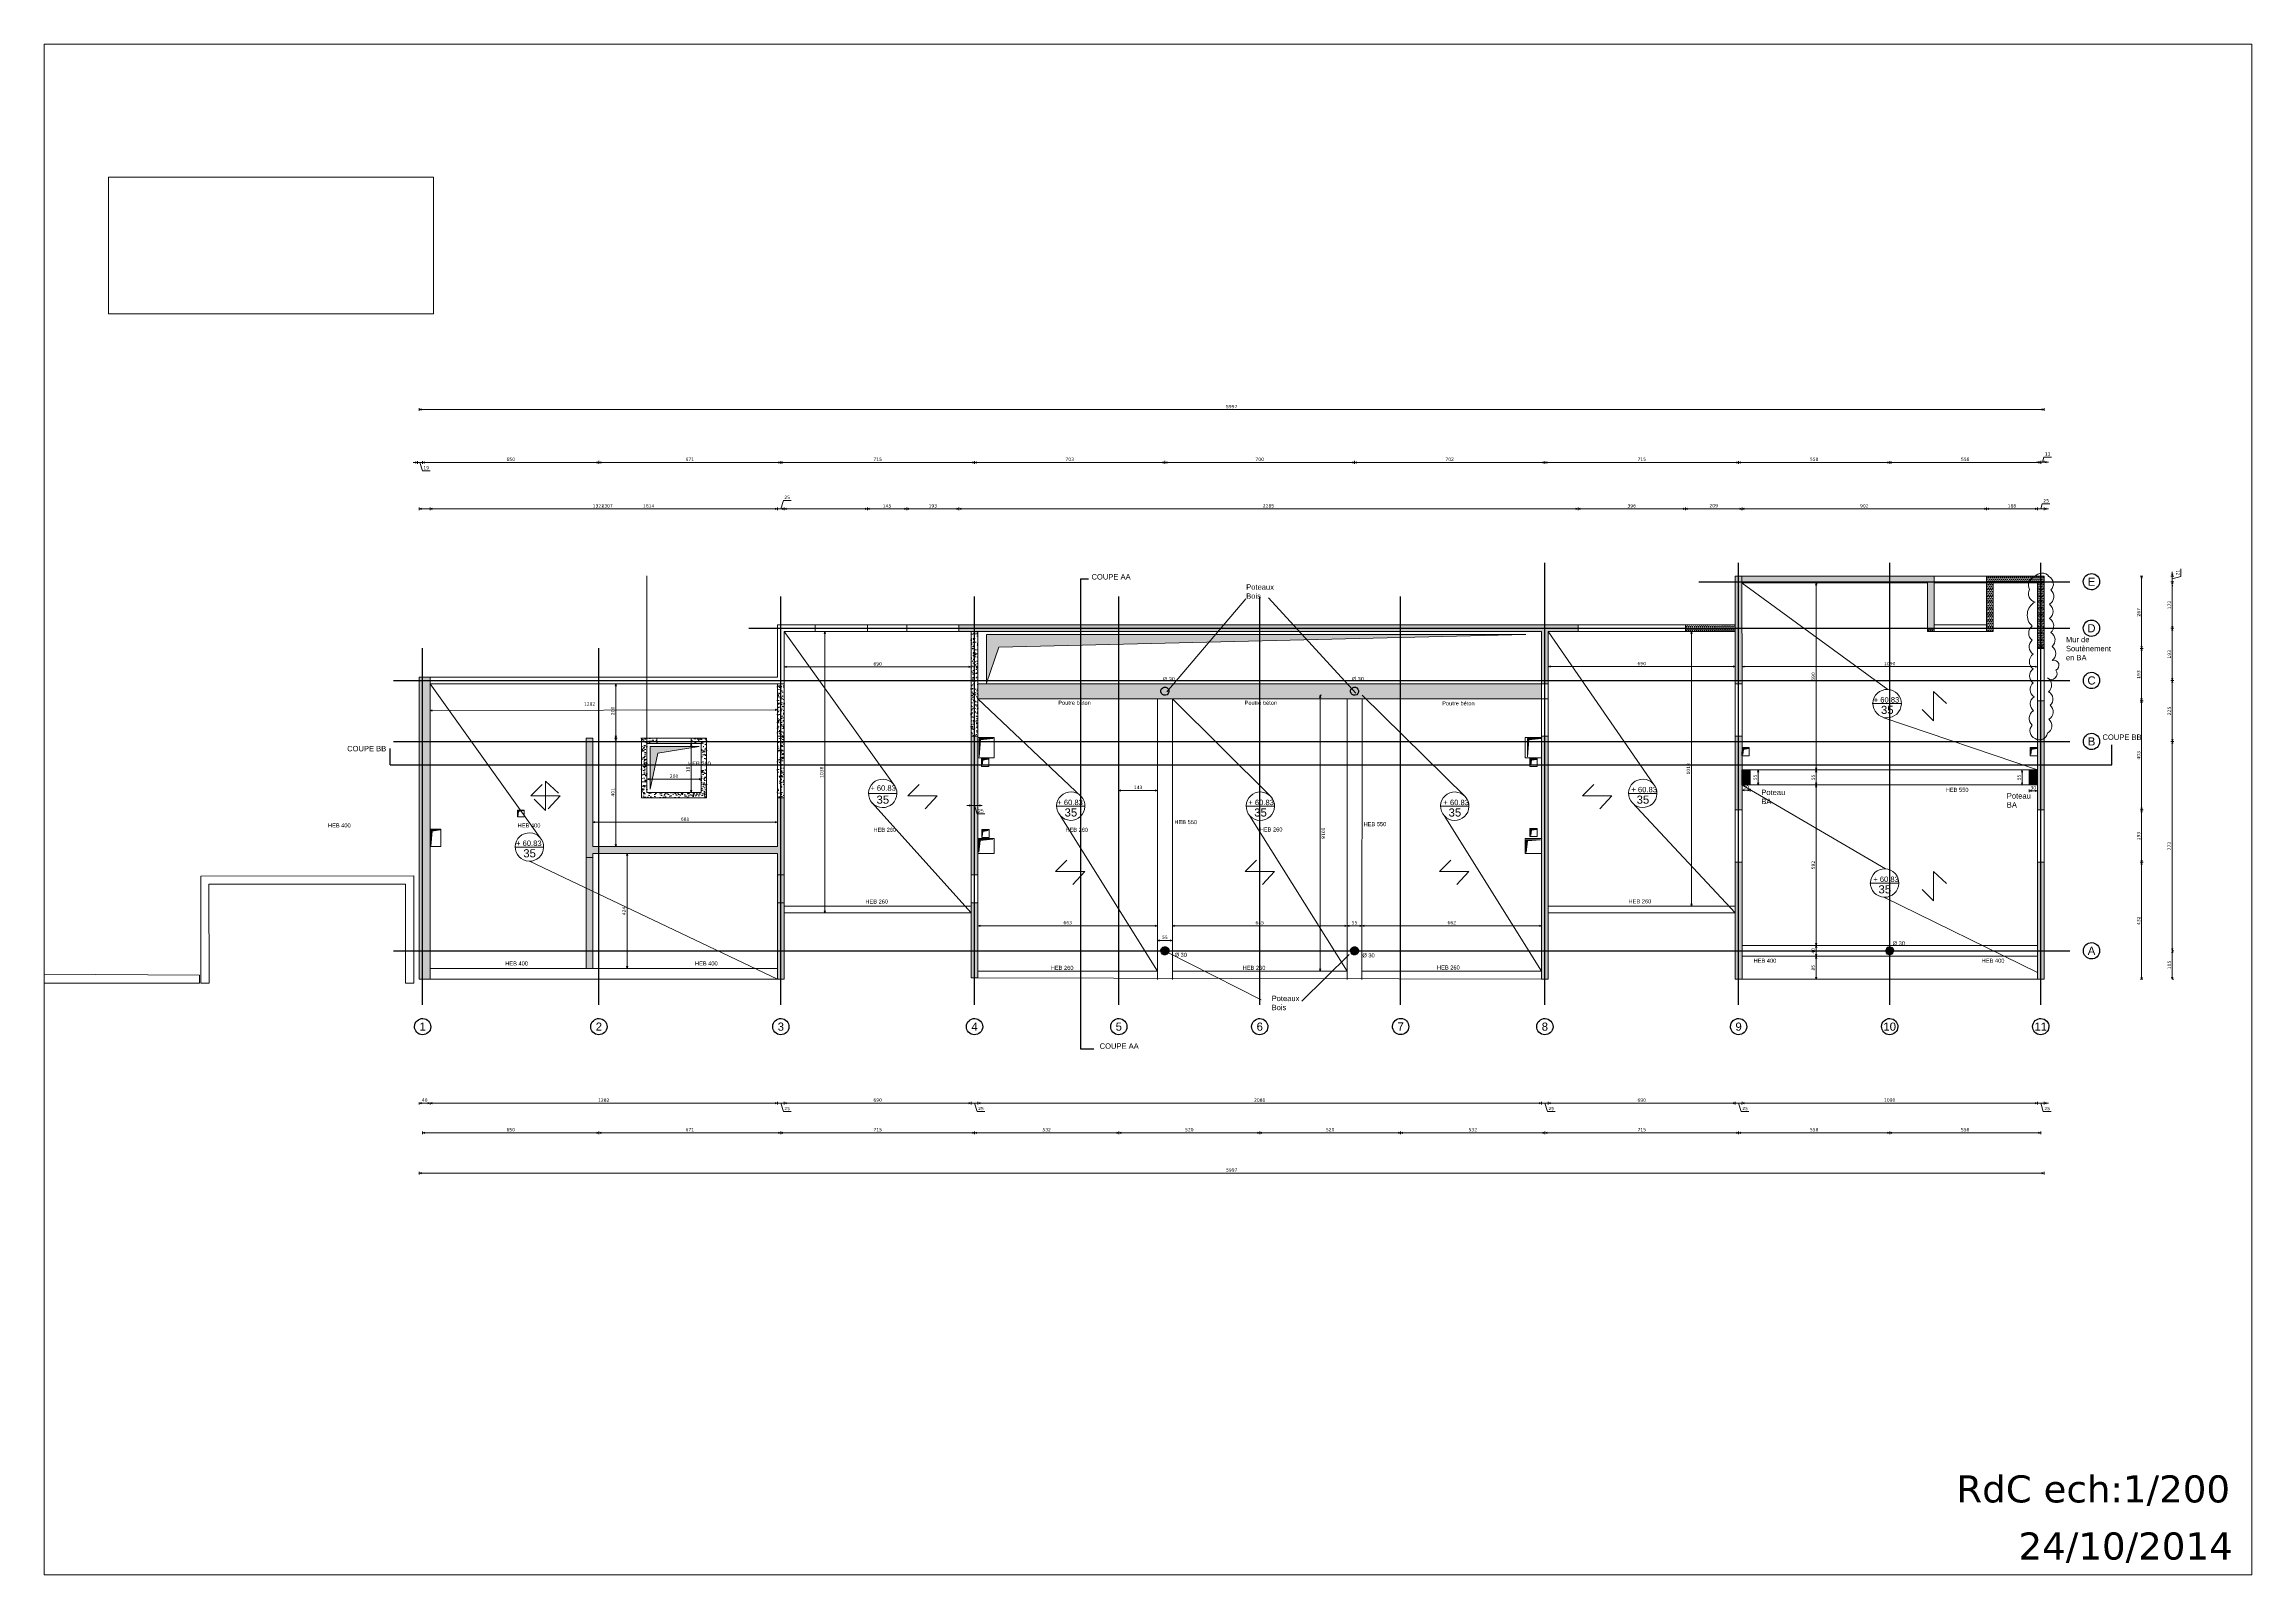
# Paper-space layout 'A3-brouillon' of a CAD drawing. Header units: metres. Extents: x -122.918 to -122.511, y -11.515 to -11.232.
# The model-space entities are those that its viewports show. They can reach past a viewport. Long polylines and large blocks are cut down to what shows.
import ezdxf
from ezdxf.enums import TextEntityAlignment as Align

# ---------------------------------------------------------------- set-up
doc = ezdxf.new("R2010")
doc.units = ezdxf.units.M
doc.header["$MEASUREMENT"] = 0
doc.header["$PDMODE"] = 3
doc.header["$PDSIZE"] = 0.1
doc.linetypes.add('01', pattern=[0.15, 0.1, -0.05])
doc.linetypes.add('AXES2', pattern=[1.125, 0.75, -0.125, 0.125, -0.125])
doc.layers.add('00-AXE-0.00', color=14, linetype='AXES2')
doc.layers.add('06-TXT-DIVERS-0.20', color=70, linetype='Continuous')
for name, color, linetype, lineweight in [('ACSP - Bois', 47, 'Continuous', 18), ('ACSP - Béton', 252, 'Continuous', 18), ('ACSP - Cotes', 7, 'Continuous', 18), ('ACSP - Dalle', 250, 'Continuous', 18), ('ACSP - Trémie', 7, 'Continuous', 18)]:
    doc.layers.add(name, color=color, linetype=linetype, lineweight=lineweight)
doc.styles.add('ARIAL', font='arial.ttf')
doc.styles.add('COT', font='verdana.ttf')
doc.styles.add('locaux 100', font='verdana.ttf', dxfattribs={"height": 0.22})
doc.styles.get("Standard").update_dxf_attribs({"font": 'arial.ttf'})
doc.dimstyles.new('COT50', dxfattribs={"dimtxt": 0.12, "dimasz": 0.08, "dimexe": 0.05, "dimexo": 0, "dimgap": 0.05, "dimtad": 1, "dimdec": 0, "dimlfac": 100, "dimzin": 0, "dimdsep": 46, "dimtxsty": 'COT', "dimblk": 'OPEN30', "dimcen": 0.04, "dimdle": 0.05, "dimclrd": 256, "dimclre": 256, "dimclrt": 6, "dimadec": 0, "dimazin": 0, "dimtm": 1e-09, "dimtfac": 1, "dimtdec": 0, "dimtmove": 1, "dimatfit": 0, "dimldrblk": 'OPEN30', "dimfxl": 0.05, "dimfxlon": 1, "dimtolj": 1, "dimtzin": 0, "dimlwd": -1, "dimlwe": -1, "dimarcsym": 0})
pattern_1 = [(163.12127, (596197.442514, 139599.15488), (-0.054743143, -0.05126586), [0.0375, -0.0375]), (223.12127, (596197.442514, 139599.15488), (0.017025965, -0.073041882), [0.0375, -0.0375]), (103.12127, (596197.41514, 139599.12925), (-0.071769108, 0.021776023), [0.0375, -0.0375])]
pattern_2 = [(163.12127, (596256.21171, 139612.853904), (-0.054743143, -0.05126586), [0.0375, -0.0375]), (223.12127, (596256.21171, 139612.853904), (0.017025965, -0.073041882), [0.0375, -0.0375]), (103.12127, (596256.18434, 139612.82827), (-0.071769108, 0.021776023), [0.0375, -0.0375])]
pattern_3 = [(153.12127, (596256.2117, 139612.8539), (-0.0406854, 0.28511173), [0.03, -0.33]), (98.12127, (596256.2117, 139612.8539), (-0.28042215, -0.12235443), [0.024, -0.264]), (203.57267, (596256.20832, 139612.87766), (-0.32110742, 0.16275755), [0.0254961, -0.28045684]), (149.30547, (596256.1338, 139612.83574), (-0.03243194, 0.4307809), [0.045, -0.495]), (199.75687, (596256.1311, 139612.87164), (-0.4643463, 0.2756492), [0.0382441, -0.4206852]), (94.30547, (596256.1338, 139612.83574), (-0.4643465, 0.2756488), [0.036, -0.396]), (124.12127, (596256.1442, 139612.87924), (0.10264065, 0.269089), [0.03, -0.33]), (69.12127, (596256.1442, 139612.87924), (-0.30458135, 0.02893776), [0.024, -0.264]), (174.57267, (596256.15275, 139612.90166), (-0.20194046, 0.29802693), [0.0254961, -0.28045684]), (140.62127, (596256.21171, 139612.8539), (-0.13078521, -0.02549152), [0, -0.2608, 0, -0.268, 0, -0.265]), (110.62127, (596256.21171, 139612.8539), (-0.1775338, 0.06666589), [0, -0.1528, 0, -0.2548, 0, -0.101]), (70.62127, (596256.23196, 139612.76703), (-0.039687424, 0.21000221), [0, -0.1, 0, -0.312, 0, -0.414]), (60.62127, (596256.24104, 139612.72808), (-0.09195287, 0.21809403), [0, -0.13, 0, -0.2072, 0, -0.294])]

# ---------------------------------------------------------------- blocks, each defined once
blk = doc.blocks.new('_Open30')
at = {"color": 0, "linetype": 'ByBlock', "lineweight": -2}
for p, q in [((-1, 0.3), (0, 0)), ((0, 0), (-1, -0.3)), ((0, 0), (-1, 0))]:
    blk.add_line(p, q, dxfattribs=at)
blk = doc.blocks.new('*D275')
at = {"layer": 'ACSP - Cotes', "transparency": 16777216}
for p, q in [((596225.738, 139762.046), (596225.836, 139762.069)), ((596239.382, 139703.734), (596225.805, 139761.98)), ((596239.352, 139703.645), (596239.449, 139703.668))]:
    blk.add_line(p, q, dxfattribs=at)
at = {"layer": 'Defpoints', "color": 0, "transparency": 16777216}
for p in [(596225.641, 139762.024), (596225.787, 139762.058), (596239.254, 139703.622)]:
    blk.add_point(p, dxfattribs=at)
at = {"layer": 'ACSP - Cotes', "transparency": 16777216, "xscale": 0.08, "yscale": 0.08, "zscale": 0.08}
for p, rotation in [((596225.787, 139762.058), 103.1212703830424), ((596239.4, 139703.656), 283.1212703830424)]:
    blk.add_blockref('_Open30', p, dxfattribs=dict(at, rotation=rotation))
at = {"layer": 'ACSP - Cotes', "color": 6, "transparency": 16777216, "insert": (596232.484, 139732.831), "char_height": 0.12, "attachment_point": 5, "rotation": 103.12127, "style": 'COT'}
blk.add_mtext('\\A1;5997', dxfattribs=at)
blk = doc.blocks.new('*D470')
at = {"layer": 'ACSP - Cotes', "transparency": 16777216}
for p, q in [((596151.803, 139683.648), (596151.871, 139683.664)), ((596151.895, 139683.341), (596151.841, 139683.575)), ((596151.894, 139683.258), (596151.962, 139683.274))]:
    blk.add_line(p, q, dxfattribs=at)
at = {"layer": 'Defpoints', "color": 0, "transparency": 16777216}
for p in [(596151.803, 139683.648), (596151.823, 139683.653), (596151.894, 139683.258)]:
    blk.add_point(p, dxfattribs=at)
at = {"layer": 'ACSP - Cotes', "transparency": 16777216, "xscale": 0.08, "yscale": 0.08, "zscale": 0.08}
for p, rotation in [((596151.823, 139683.653), 103.1212703830424), ((596151.914, 139683.263), 283.1212703830424)]:
    blk.add_blockref('_Open30', p, dxfattribs=dict(at, rotation=rotation))
at = {"layer": 'ACSP - Cotes', "color": 6, "transparency": 16777216, "insert": (596151.759, 139683.432), "char_height": 0.12, "attachment_point": 5, "rotation": 103.12127, "style": 'COT'}
blk.add_mtext('\\A1;40', dxfattribs=at)
blk = doc.blocks.new('*D476')
at = {"layer": 'ACSP - Cotes', "transparency": 16777216}
for p, q in [((596148.864, 139696.125), (596148.961, 139696.148)), ((596151.805, 139683.731), (596148.931, 139696.059)), ((596151.803, 139683.648), (596151.871, 139683.664))]:
    blk.add_line(p, q, dxfattribs=at)
at = {"layer": 'Defpoints', "color": 0, "transparency": 16777216}
for p in [(596148.913, 139696.137), (596144.458, 139695.098), (596151.803, 139683.648)]:
    blk.add_point(p, dxfattribs=at)
at = {"layer": 'ACSP - Cotes', "transparency": 16777216, "xscale": 0.08, "yscale": 0.08, "zscale": 0.08}
for p, rotation in [((596148.913, 139696.137), 103.121270232965), ((596151.823, 139683.653), 283.121270232965)]:
    blk.add_blockref('_Open30', p, dxfattribs=dict(at, rotation=rotation))
at = {"layer": 'ACSP - Cotes', "color": 6, "transparency": 16777216, "insert": (596150.258, 139689.869), "char_height": 0.12, "attachment_point": 5, "rotation": 103.12127, "style": 'COT'}
blk.add_mtext('\\A1;1282', dxfattribs=at)
blk = doc.blocks.new('*D473')
at = {"layer": 'ACSP - Cotes', "transparency": 16777216}
for p, q in [((596140.765, 139742.239), (596140.863, 139742.262)), ((596154.409, 139683.927), (596140.832, 139742.173)), ((596154.379, 139683.838), (596154.476, 139683.86))]:
    blk.add_line(p, q, dxfattribs=at)
at = {"layer": 'Defpoints', "color": 0, "transparency": 16777216}
for p in [(596140.355, 139742.144), (596140.814, 139742.251), (596153.968, 139683.742)]:
    blk.add_point(p, dxfattribs=at)
at = {"layer": 'ACSP - Cotes', "transparency": 16777216, "xscale": 0.08, "yscale": 0.08, "zscale": 0.08}
for p, rotation in [((596140.814, 139742.251), 103.1212703830424), ((596154.427, 139683.849), 283.1212703830424)]:
    blk.add_blockref('_Open30', p, dxfattribs=dict(at, rotation=rotation))
at = {"layer": 'ACSP - Cotes', "color": 6, "transparency": 16777216, "insert": (596147.511, 139713.024), "char_height": 0.12, "attachment_point": 5, "rotation": 103.12127, "style": 'COT'}
blk.add_mtext('\\A1;5997', dxfattribs=at)
blk = doc.blocks.new('*D671')
at = {"layer": 'ACSP - Cotes', "transparency": 16777216}
for p, q in [((596151.671, 139690.014), (596151.574, 139689.991)), ((596153.081, 139683.746), (596151.641, 139689.925)), ((596153.148, 139683.679), (596153.051, 139683.656))]:
    blk.add_line(p, q, dxfattribs=at)
at = {"layer": 'Defpoints', "color": 0, "transparency": 16777216}
for p in [(596151.623, 139690.002), (596151.679, 139690.016), (596153.155, 139683.681)]:
    blk.add_point(p, dxfattribs=at)
at = {"layer": 'ACSP - Cotes', "transparency": 16777216, "xscale": 0.08, "yscale": 0.08, "zscale": 0.08}
for p, rotation in [((596151.623, 139690.002), 103.1212703830424), ((596153.099, 139683.668), 283.1212703830424)]:
    blk.add_blockref('_Open30', p, dxfattribs=dict(at, rotation=rotation))
at = {"layer": 'ACSP - Cotes', "color": 6, "transparency": 16777216, "insert": (596152.251, 139686.81), "char_height": 0.12, "attachment_point": 5, "rotation": 103.12127, "style": 'COT'}
blk.add_mtext('\\A1;650', dxfattribs=at)
blk = doc.blocks.new('*D682')
at = {"layer": 'ACSP - Cotes', "transparency": 16777216}
for p, q in [((596205.451, 139696.153), (596205.519, 139696.169)), ((596205.543, 139695.846), (596205.489, 139696.08)), ((596205.542, 139695.764), (596205.61, 139695.78))]:
    blk.add_line(p, q, dxfattribs=at)
at = {"layer": 'Defpoints', "color": 0, "transparency": 16777216}
for p in [(596205.451, 139696.153), (596205.471, 139696.158), (596205.542, 139695.764)]:
    blk.add_point(p, dxfattribs=at)
at = {"layer": 'ACSP - Cotes', "transparency": 16777216, "xscale": 0.08, "yscale": 0.08, "zscale": 0.08}
for p, rotation in [((596205.471, 139696.158), 103.1212703830424), ((596205.562, 139695.768), 283.1212703830424)]:
    blk.add_blockref('_Open30', p, dxfattribs=dict(at, rotation=rotation))
at = {"layer": 'ACSP - Cotes', "color": 6, "transparency": 16777216, "insert": (596205.407, 139695.938), "char_height": 0.12, "attachment_point": 5, "rotation": 103.12127, "style": 'COT'}
blk.add_mtext('\\A1;40', dxfattribs=at)
blk = doc.blocks.new('*D713')
at = {"layer": 'ACSP - Cotes', "transparency": 16777216}
for p, q in [((596202.512, 139708.631), (596202.609, 139708.653)), ((596205.453, 139696.236), (596202.579, 139708.564)), ((596205.451, 139696.153), (596205.519, 139696.169))]:
    blk.add_line(p, q, dxfattribs=at)
at = {"layer": 'Defpoints', "color": 0, "transparency": 16777216}
for p in [(596202.561, 139708.642), (596198.106, 139707.604), (596205.451, 139696.153)]:
    blk.add_point(p, dxfattribs=at)
at = {"layer": 'ACSP - Cotes', "transparency": 16777216, "xscale": 0.08, "yscale": 0.08, "zscale": 0.08}
for p, rotation in [((596202.561, 139708.642), 103.121270232965), ((596205.471, 139696.158), 283.121270232965)]:
    blk.add_blockref('_Open30', p, dxfattribs=dict(at, rotation=rotation))
at = {"layer": 'ACSP - Cotes', "color": 6, "transparency": 16777216, "insert": (596203.906, 139702.374), "char_height": 0.12, "attachment_point": 5, "rotation": 103.12127, "style": 'COT'}
blk.add_mtext('\\A1;1282', dxfattribs=at)
blk = doc.blocks.new('*D714')
at = {"layer": 'ACSP - Cotes', "transparency": 16777216}
for p, q in [((596202.486, 139708.963), (596202.468, 139709.041)), ((596202.815, 139708.926), (596202.751, 139709.204)), ((596202.455, 139708.874), (596202.553, 139708.897)), ((596202.561, 139708.642), (596202.504, 139708.886)), ((596202.561, 139708.642), (596202.504, 139708.886)), ((596202.512, 139708.631), (596202.609, 139708.653)), ((596202.532, 139708.764), (596202.815, 139708.926)), ((596202.579, 139708.564), (596202.597, 139708.486))]:
    blk.add_line(p, q, dxfattribs=at)
at = {"layer": 'Defpoints', "color": 0, "transparency": 16777216}
for p in [(596202.504, 139708.886), (596198.049, 139707.847), (596198.106, 139707.604)]:
    blk.add_point(p, dxfattribs=at)
at = {"layer": 'ACSP - Cotes', "transparency": 16777216, "xscale": 0.08, "yscale": 0.08, "zscale": 0.08}
for p, rotation in [((596202.504, 139708.886), 283.121270232965), ((596202.561, 139708.642), 103.121270232965)]:
    blk.add_blockref('_Open30', p, dxfattribs=dict(at, rotation=rotation))
at = {"layer": 'ACSP - Cotes', "color": 6, "transparency": 16777216, "insert": (596202.673, 139709.039), "char_height": 0.12, "attachment_point": 5, "rotation": 103.12127, "style": 'COT'}
blk.add_mtext('\\A1;25', dxfattribs=at)
blk = doc.blocks.new('*D715')
at = {"layer": 'ACSP - Cotes', "transparency": 16777216}
for p, q in [((596200.889, 139715.594), (596200.986, 139715.617)), ((596202.486, 139708.963), (596200.956, 139715.527)), ((596202.455, 139708.874), (596202.553, 139708.897))]:
    blk.add_line(p, q, dxfattribs=at)
at = {"layer": 'Defpoints', "color": 0, "transparency": 16777216}
for p in [(596200.938, 139715.605), (596196.434, 139714.556), (596198.049, 139707.847)]:
    blk.add_point(p, dxfattribs=at)
at = {"layer": 'ACSP - Cotes', "transparency": 16777216, "xscale": 0.08, "yscale": 0.08, "zscale": 0.08}
for p, rotation in [((596200.938, 139715.605), 103.121270232965), ((596202.504, 139708.886), 283.121270232965)]:
    blk.add_blockref('_Open30', p, dxfattribs=dict(at, rotation=rotation))
at = {"layer": 'ACSP - Cotes', "color": 6, "transparency": 16777216, "insert": (596201.611, 139712.22), "char_height": 0.12, "attachment_point": 5, "rotation": 103.12127, "style": 'COT'}
blk.add_mtext('\\A1;690', dxfattribs=at)
blk = doc.blocks.new('*D716')
at = {"layer": 'ACSP - Cotes', "transparency": 16777216}
for p, q in [((596200.832, 139715.837), (596200.929, 139715.86)), ((596200.862, 139715.927), (596200.844, 139716.005)), ((596200.937, 139715.605), (596200.881, 139715.849)), ((596200.937, 139715.605), (596200.881, 139715.849)), ((596200.889, 139715.594), (596200.986, 139715.617)), ((596200.909, 139715.727), (596201.192, 139715.889)), ((596200.955, 139715.527), (596200.974, 139715.449)), ((596201.192, 139715.889), (596201.127, 139716.167))]:
    blk.add_line(p, q, dxfattribs=at)
at = {"layer": 'Defpoints', "color": 0, "transparency": 16777216}
for p in [(596200.881, 139715.849), (596196.377, 139714.799), (596196.434, 139714.556)]:
    blk.add_point(p, dxfattribs=at)
at = {"layer": 'ACSP - Cotes', "transparency": 16777216, "xscale": 0.08, "yscale": 0.08, "zscale": 0.08}
for p, rotation in [((596200.881, 139715.849), 283.121270232965), ((596200.937, 139715.605), 103.121270232965)]:
    blk.add_blockref('_Open30', p, dxfattribs=dict(at, rotation=rotation))
at = {"layer": 'ACSP - Cotes', "color": 6, "transparency": 16777216, "insert": (596201.05, 139716.003), "char_height": 0.12, "attachment_point": 5, "rotation": 103.12127, "style": 'COT'}
blk.add_mtext('\\A1;25', dxfattribs=at)
blk = doc.blocks.new('*D717')
at = {"layer": 'ACSP - Cotes', "transparency": 16777216}
for p, q in [((596196.111, 139736.093), (596196.208, 139736.116)), ((596200.863, 139715.927), (596196.178, 139736.026)), ((596200.832, 139715.837), (596200.93, 139715.86))]:
    blk.add_line(p, q, dxfattribs=at)
at = {"layer": 'Defpoints', "color": 0, "transparency": 16777216}
for p in [(596196.159, 139736.104), (596191.705, 139735.066), (596196.436, 139714.813)]:
    blk.add_point(p, dxfattribs=at)
at = {"layer": 'ACSP - Cotes', "transparency": 16777216, "xscale": 0.08, "yscale": 0.08, "zscale": 0.08}
for p, rotation in [((596196.159, 139736.104), 103.121270232965), ((596200.881, 139715.849), 283.121270232965)]:
    blk.add_blockref('_Open30', p, dxfattribs=dict(at, rotation=rotation))
at = {"layer": 'ACSP - Cotes', "color": 6, "transparency": 16777216, "insert": (596198.41, 139725.951), "char_height": 0.12, "attachment_point": 5, "rotation": 103.12127, "style": 'COT'}
blk.add_mtext('\\A1;2080', dxfattribs=at)
blk = doc.blocks.new('*D718')
at = {"layer": 'ACSP - Cotes', "transparency": 16777216}
for p, q in [((596196.054, 139736.336), (596196.151, 139736.359)), ((596196.084, 139736.426), (596196.066, 139736.504)), ((596196.159, 139736.104), (596196.103, 139736.348)), ((596196.159, 139736.104), (596196.103, 139736.348)), ((596196.111, 139736.093), (596196.208, 139736.116)), ((596196.131, 139736.226), (596196.414, 139736.388)), ((596196.178, 139736.026), (596196.196, 139735.948)), ((596196.414, 139736.388), (596196.349, 139736.666))]:
    blk.add_line(p, q, dxfattribs=at)
at = {"layer": 'Defpoints', "color": 0, "transparency": 16777216}
for p in [(596196.103, 139736.348), (596191.648, 139735.309), (596191.705, 139735.066)]:
    blk.add_point(p, dxfattribs=at)
at = {"layer": 'ACSP - Cotes', "transparency": 16777216, "xscale": 0.08, "yscale": 0.08, "zscale": 0.08}
for p, rotation in [((596196.103, 139736.348), 283.121270232965), ((596196.159, 139736.104), 103.121270232965)]:
    blk.add_blockref('_Open30', p, dxfattribs=dict(at, rotation=rotation))
at = {"layer": 'ACSP - Cotes', "color": 6, "transparency": 16777216, "insert": (596196.272, 139736.502), "char_height": 0.12, "attachment_point": 5, "rotation": 103.12127, "style": 'COT'}
blk.add_mtext('\\A1;25', dxfattribs=at)
blk = doc.blocks.new('*D719')
at = {"layer": 'ACSP - Cotes', "transparency": 16777216}
for p, q in [((596194.488, 139743.056), (596194.585, 139743.079)), ((596196.084, 139736.426), (596194.554, 139742.99)), ((596196.054, 139736.336), (596196.151, 139736.359))]:
    blk.add_line(p, q, dxfattribs=at)
at = {"layer": 'Defpoints', "color": 0, "transparency": 16777216}
for p in [(596194.536, 139743.068), (596190.082, 139742.029), (596191.648, 139735.309)]:
    blk.add_point(p, dxfattribs=at)
at = {"layer": 'ACSP - Cotes', "transparency": 16777216, "xscale": 0.08, "yscale": 0.08, "zscale": 0.08}
for p, rotation in [((596194.536, 139743.068), 103.121270232965), ((596196.103, 139736.348), 283.121270232965)]:
    blk.add_blockref('_Open30', p, dxfattribs=dict(at, rotation=rotation))
at = {"layer": 'ACSP - Cotes', "color": 6, "transparency": 16777216, "insert": (596195.21, 139739.682), "char_height": 0.12, "attachment_point": 5, "rotation": 103.12127, "style": 'COT'}
blk.add_mtext('\\A1;690', dxfattribs=at)
blk = doc.blocks.new('*D720')
at = {"layer": 'ACSP - Cotes', "transparency": 16777216}
for p, q in [((596194.431, 139743.3), (596194.528, 139743.322)), ((596194.461, 139743.389), (596194.443, 139743.467)), ((596194.536, 139743.068), (596194.479, 139743.311)), ((596194.536, 139743.068), (596194.479, 139743.311)), ((596194.508, 139743.189), (596194.791, 139743.352)), ((596194.791, 139743.352), (596194.726, 139743.629)), ((596194.488, 139743.056), (596194.585, 139743.079)), ((596194.554, 139742.99), (596194.573, 139742.912))]:
    blk.add_line(p, q, dxfattribs=at)
at = {"layer": 'Defpoints', "color": 0, "transparency": 16777216}
for p in [(596194.479, 139743.311), (596190.025, 139742.273), (596190.082, 139742.029)]:
    blk.add_point(p, dxfattribs=at)
at = {"layer": 'ACSP - Cotes', "transparency": 16777216, "xscale": 0.08, "yscale": 0.08, "zscale": 0.08}
for p, rotation in [((596194.479, 139743.311), 283.121270232965), ((596194.536, 139743.068), 103.121270232965)]:
    blk.add_blockref('_Open30', p, dxfattribs=dict(at, rotation=rotation))
at = {"layer": 'ACSP - Cotes', "color": 6, "transparency": 16777216, "insert": (596194.649, 139743.465), "char_height": 0.12, "attachment_point": 5, "rotation": 103.12127, "style": 'COT'}
blk.add_mtext('\\A1;25', dxfattribs=at)
blk = doc.blocks.new('*D721')
at = {"layer": 'ACSP - Cotes', "transparency": 16777216}
for p, q in [((596191.956, 139753.915), (596192.054, 139753.938)), ((596194.461, 139743.389), (596192.023, 139753.849)), ((596194.431, 139743.3), (596194.528, 139743.322))]:
    blk.add_line(p, q, dxfattribs=at)
at = {"layer": 'Defpoints', "color": 0, "transparency": 16777216}
for p in [(596192.005, 139753.926), (596187.55, 139752.888), (596190.025, 139742.273)]:
    blk.add_point(p, dxfattribs=at)
at = {"layer": 'ACSP - Cotes', "transparency": 16777216, "xscale": 0.08, "yscale": 0.08, "zscale": 0.08}
for p, rotation in [((596192.005, 139753.926), 103.121270232965), ((596194.479, 139743.311), 283.121270232965)]:
    blk.add_blockref('_Open30', p, dxfattribs=dict(at, rotation=rotation))
at = {"layer": 'ACSP - Cotes', "color": 6, "transparency": 16777216, "insert": (596193.133, 139748.593), "char_height": 0.12, "attachment_point": 5, "rotation": 103.12127, "style": 'COT'}
blk.add_mtext('\\A1;1090', dxfattribs=at)
blk = doc.blocks.new('*D722')
at = {"layer": 'ACSP - Cotes', "transparency": 16777216}
for p, q in [((596191.9, 139754.159), (596191.997, 139754.181)), ((596191.93, 139754.248), (596191.912, 139754.326)), ((596192.005, 139753.926), (596191.948, 139754.17)), ((596192.005, 139753.926), (596191.948, 139754.17)), ((596191.956, 139753.915), (596192.054, 139753.938)), ((596191.977, 139754.048), (596192.26, 139754.21)), ((596192.023, 139753.849), (596192.041, 139753.771)), ((596192.26, 139754.21), (596192.195, 139754.488))]:
    blk.add_line(p, q, dxfattribs=at)
at = {"layer": 'Defpoints', "color": 0, "transparency": 16777216}
for p in [(596191.948, 139754.17), (596187.494, 139753.132), (596187.55, 139752.888)]:
    blk.add_point(p, dxfattribs=at)
at = {"layer": 'ACSP - Cotes', "transparency": 16777216, "xscale": 0.08, "yscale": 0.08, "zscale": 0.08}
for p, rotation in [((596191.948, 139754.17), 283.121270232965), ((596192.005, 139753.926), 103.121270232965)]:
    blk.add_blockref('_Open30', p, dxfattribs=dict(at, rotation=rotation))
at = {"layer": 'ACSP - Cotes', "color": 6, "transparency": 16777216, "insert": (596192.118, 139754.324), "char_height": 0.12, "attachment_point": 5, "rotation": 103.12127, "style": 'COT'}
blk.add_mtext('\\A1;25', dxfattribs=at)
blk = doc.blocks.new('*D683')
at = {"layer": 'ACSP - Cotes', "transparency": 16777216}
for p, q in [((596186.599, 139756.619), (596182.547, 139755.674)), ((596186.665, 139756.685), (596186.688, 139756.588)), ((596182.458, 139755.705), (596182.481, 139755.607))]:
    blk.add_line(p, q, dxfattribs=at)
at = {"layer": 'Defpoints', "color": 0, "transparency": 16777216}
for p in [(596186.589, 139757.013), (596182.382, 139756.033), (596182.469, 139755.656)]:
    blk.add_point(p, dxfattribs=at)
at = {"layer": 'ACSP - Cotes', "transparency": 16777216, "xscale": 0.08, "yscale": 0.08, "zscale": 0.08}
for p, rotation in [((596186.677, 139756.637), 13.12127038304243), ((596182.469, 139755.656), 193.1212703830424)]:
    blk.add_blockref('_Open30', p, dxfattribs=dict(at, rotation=rotation))
at = {"layer": 'ACSP - Cotes', "color": 6, "transparency": 16777216, "insert": (596184.599, 139756.037), "char_height": 0.12, "attachment_point": 5, "rotation": 193.12127, "style": 'COT'}
blk.add_mtext('\\A1;432', dxfattribs=at)
blk = doc.blocks.new('*D684')
at = {"layer": 'ACSP - Cotes', "transparency": 16777216}
for p, q in [((596182.391, 139755.638), (596180.668, 139755.236)), ((596182.458, 139755.705), (596182.481, 139755.607)), ((596180.601, 139755.169), (596180.578, 139755.267))]:
    blk.add_line(p, q, dxfattribs=at)
at = {"layer": 'Defpoints', "color": 0, "transparency": 16777216}
for p in [(596182.382, 139756.033), (596180.59, 139755.218), (596181.407, 139751.713)]:
    blk.add_point(p, dxfattribs=at)
at = {"layer": 'ACSP - Cotes', "transparency": 16777216, "xscale": 0.08, "yscale": 0.08, "zscale": 0.08}
for p, rotation in [((596182.469, 139755.656), 13.12127038304243), ((596180.59, 139755.218), 193.1212703830424)]:
    blk.add_blockref('_Open30', p, dxfattribs=dict(at, rotation=rotation))
at = {"layer": 'ACSP - Cotes', "color": 6, "transparency": 16777216, "insert": (596181.555, 139755.327), "char_height": 0.12, "attachment_point": 5, "rotation": 193.12127, "style": 'COT'}
blk.add_mtext('\\A1;193', dxfattribs=at)
blk = doc.blocks.new('*D723')
at = {"layer": 'ACSP - Cotes', "transparency": 16777216}
for p, q in [((596180.512, 139755.2), (596176.743, 139754.321)), ((596180.601, 139755.169), (596180.578, 139755.267)), ((596176.676, 139754.254), (596176.654, 139754.352))]:
    blk.add_line(p, q, dxfattribs=at)
at = {"layer": 'Defpoints', "color": 0, "transparency": 16777216}
for p in [(596176.665, 139754.303), (596181.407, 139751.713), (596177.482, 139750.798)]:
    blk.add_point(p, dxfattribs=at)
at = {"layer": 'ACSP - Cotes', "transparency": 16777216, "xscale": 0.08, "yscale": 0.08, "zscale": 0.08}
for p, rotation in [((596180.59, 139755.218), 13.12127038304243), ((596176.665, 139754.303), 193.1212703830424)]:
    blk.add_blockref('_Open30', p, dxfattribs=dict(at, rotation=rotation))
at = {"layer": 'ACSP - Cotes', "color": 6, "transparency": 16777216, "insert": (596178.653, 139754.651), "char_height": 0.12, "attachment_point": 5, "rotation": 193.12127, "style": 'COT'}
blk.add_mtext('\\A1;403', dxfattribs=at)
blk = doc.blocks.new('*D724')
at = {"layer": 'ACSP - Cotes', "transparency": 16777216}
for p, q in [((596174.797, 139753.816), (596174.774, 139753.914)), ((596176.587, 139754.285), (596174.863, 139753.883)), ((596176.676, 139754.254), (596176.654, 139754.352))]:
    blk.add_line(p, q, dxfattribs=at)
at = {"layer": 'Defpoints', "color": 0, "transparency": 16777216}
for p in [(596174.785, 139753.865), (596177.482, 139750.798), (596175.602, 139750.36)]:
    blk.add_point(p, dxfattribs=at)
at = {"layer": 'ACSP - Cotes', "transparency": 16777216, "xscale": 0.08, "yscale": 0.08, "zscale": 0.08}
for p, rotation in [((596174.785, 139753.865), 193.1212703830424), ((596176.665, 139754.303), 13.12127038304243)]:
    blk.add_blockref('_Open30', p, dxfattribs=dict(at, rotation=rotation))
at = {"layer": 'ACSP - Cotes', "color": 6, "transparency": 16777216, "insert": (596175.751, 139753.974), "char_height": 0.12, "attachment_point": 5, "rotation": 193.12127, "style": 'COT'}
blk.add_mtext('\\A1;193', dxfattribs=at)
blk = doc.blocks.new('*D725')
at = {"layer": 'ACSP - Cotes', "transparency": 16777216}
for p, q in [((596174.707, 139753.847), (596172.263, 139753.277)), ((596174.797, 139753.816), (596174.774, 139753.914)), ((596172.196, 139753.21), (596172.174, 139753.307))]:
    blk.add_line(p, q, dxfattribs=at)
at = {"layer": 'Defpoints', "color": 0, "transparency": 16777216}
for p in [(596172.185, 139753.259), (596173.002, 139749.754), (596175.602, 139750.36)]:
    blk.add_point(p, dxfattribs=at)
at = {"layer": 'ACSP - Cotes', "transparency": 16777216, "xscale": 0.08, "yscale": 0.08, "zscale": 0.08}
for p, rotation in [((596174.785, 139753.865), 13.12127038304243), ((596172.185, 139753.259), 193.1212703830424)]:
    blk.add_blockref('_Open30', p, dxfattribs=dict(at, rotation=rotation))
at = {"layer": 'ACSP - Cotes', "color": 6, "transparency": 16777216, "insert": (596173.511, 139753.452), "char_height": 0.12, "attachment_point": 5, "rotation": 193.12127, "style": 'COT'}
blk.add_mtext('\\A1;267', dxfattribs=at)
blk = doc.blocks.new('*D685')
at = {"layer": 'ACSP - Cotes', "transparency": 16777216}
for p, q in [((596185.397, 139757.501), (596185.386, 139757.55)), ((596186.342, 139757.721), (596185.475, 139757.519)), ((596186.42, 139757.739), (596186.408, 139757.788))]:
    blk.add_line(p, q, dxfattribs=at)
at = {"layer": 'Defpoints', "color": 0, "transparency": 16777216}
for p in [(596185.397, 139757.501), (596185.397, 139757.501), (596186.42, 139757.739)]:
    blk.add_point(p, dxfattribs=at)
at = {"layer": 'ACSP - Cotes', "transparency": 16777216, "xscale": 0.08, "yscale": 0.08, "zscale": 0.08}
for p, rotation in [((596185.397, 139757.501), 193.1212703830424), ((596186.42, 139757.739), 13.12127038304243)]:
    blk.add_blockref('_Open30', p, dxfattribs=dict(at, rotation=rotation))
at = {"layer": 'ACSP - Cotes', "color": 6, "transparency": 16777216, "insert": (596185.934, 139757.511), "char_height": 0.12, "attachment_point": 5, "rotation": 193.12127, "style": 'COT'}
blk.add_mtext('\\A1;105', dxfattribs=at)
blk = doc.blocks.new('*D726')
at = {"layer": 'ACSP - Cotes', "transparency": 16777216}
for p, q in [((596185.319, 139757.483), (596177.949, 139755.765)), ((596185.397, 139757.501), (596185.386, 139757.55)), ((596177.882, 139755.698), (596177.86, 139755.795))]:
    blk.add_line(p, q, dxfattribs=at)
at = {"layer": 'Defpoints', "color": 0, "transparency": 16777216}
for p in [(596185.397, 139757.501), (596177.871, 139755.747), (596178.729, 139752.064)]:
    blk.add_point(p, dxfattribs=at)
at = {"layer": 'ACSP - Cotes', "transparency": 16777216, "xscale": 0.08, "yscale": 0.08, "zscale": 0.08}
for p, rotation in [((596185.397, 139757.501), 13.12127038304243), ((596177.871, 139755.747), 193.1212703830424)]:
    blk.add_blockref('_Open30', p, dxfattribs=dict(at, rotation=rotation))
at = {"layer": 'ACSP - Cotes', "color": 6, "transparency": 16777216, "insert": (596181.659, 139756.514), "char_height": 0.12, "attachment_point": 5, "rotation": 193.12127, "style": 'COT'}
blk.add_mtext('\\A1;773', dxfattribs=at)
blk = doc.blocks.new('*D727')
at = {"layer": 'ACSP - Cotes', "transparency": 16777216}
for p, q in [((596177.793, 139755.728), (596175.758, 139755.254)), ((596177.882, 139755.698), (596177.86, 139755.795)), ((596175.691, 139755.187), (596175.668, 139755.284))]:
    blk.add_line(p, q, dxfattribs=at)
at = {"layer": 'Defpoints', "color": 0, "transparency": 16777216}
for p in [(596175.68, 139755.236), (596176.538, 139751.553), (596178.729, 139752.064)]:
    blk.add_point(p, dxfattribs=at)
at = {"layer": 'ACSP - Cotes', "transparency": 16777216, "xscale": 0.08, "yscale": 0.08, "zscale": 0.08}
for p, rotation in [((596177.871, 139755.747), 13.12127038304243), ((596175.68, 139755.236), 193.1212703830424)]:
    blk.add_blockref('_Open30', p, dxfattribs=dict(at, rotation=rotation))
at = {"layer": 'ACSP - Cotes', "color": 6, "transparency": 16777216, "insert": (596176.801, 139755.382), "char_height": 0.12, "attachment_point": 5, "rotation": 193.12127, "style": 'COT'}
blk.add_mtext('\\A1;225', dxfattribs=at)
blk = doc.blocks.new('*D728')
at = {"layer": 'ACSP - Cotes', "transparency": 16777216}
for p, q in [((596173.813, 139754.749), (596173.791, 139754.847)), ((596175.602, 139755.218), (596173.88, 139754.816)), ((596175.691, 139755.187), (596175.668, 139755.284))]:
    blk.add_line(p, q, dxfattribs=at)
at = {"layer": 'Defpoints', "color": 0, "transparency": 16777216}
for p in [(596173.802, 139754.798), (596176.538, 139751.553), (596174.661, 139751.111)]:
    blk.add_point(p, dxfattribs=at)
at = {"layer": 'ACSP - Cotes', "transparency": 16777216, "xscale": 0.08, "yscale": 0.08, "zscale": 0.08}
for p, rotation in [((596173.802, 139754.798), 193.1212703830424), ((596175.68, 139755.236), 13.12127038304243)]:
    blk.add_blockref('_Open30', p, dxfattribs=dict(at, rotation=rotation))
at = {"layer": 'ACSP - Cotes', "color": 6, "transparency": 16777216, "insert": (596174.766, 139754.907), "char_height": 0.12, "attachment_point": 5, "rotation": 193.12127, "style": 'COT'}
blk.add_mtext('\\A1;193', dxfattribs=at)
blk = doc.blocks.new('*D729')
at = {"layer": 'ACSP - Cotes', "transparency": 16777216}
for p, q in [((596173.724, 139754.78), (596172.207, 139754.426)), ((596173.813, 139754.749), (596173.791, 139754.847)), ((596172.14, 139754.359), (596172.118, 139754.457))]:
    blk.add_line(p, q, dxfattribs=at)
at = {"layer": 'Defpoints', "color": 0, "transparency": 16777216}
for p in [(596172.129, 139754.408), (596172.988, 139750.722), (596174.661, 139751.111)]:
    blk.add_point(p, dxfattribs=at)
at = {"layer": 'ACSP - Cotes', "transparency": 16777216, "xscale": 0.08, "yscale": 0.08, "zscale": 0.08}
for p, rotation in [((596173.802, 139754.798), 13.12127038304243), ((596172.129, 139754.408), 193.1212703830424)]:
    blk.add_blockref('_Open30', p, dxfattribs=dict(at, rotation=rotation))
at = {"layer": 'ACSP - Cotes', "color": 6, "transparency": 16777216, "insert": (596172.991, 139754.495), "char_height": 0.12, "attachment_point": 5, "rotation": 193.12127, "style": 'COT'}
blk.add_mtext('\\A1;172', dxfattribs=at)
blk = doc.blocks.new('*D730')
at = {"layer": 'ACSP - Cotes', "transparency": 16777216}
for p, q in [((596171.868, 139754.664), (596171.596, 139754.601)), ((596172.029, 139754.385), (596171.868, 139754.664)), ((596171.85, 139754.343), (596171.772, 139754.325)), ((596171.939, 139754.313), (596171.917, 139754.41)), ((596172.129, 139754.408), (596171.928, 139754.361)), ((596172.129, 139754.408), (596171.928, 139754.361)), ((596172.14, 139754.359), (596172.118, 139754.457)), ((596172.207, 139754.426), (596172.285, 139754.445))]:
    blk.add_line(p, q, dxfattribs=at)
at = {"layer": 'Defpoints', "color": 0, "transparency": 16777216}
for p in [(596171.928, 139754.361), (596172.988, 139750.722), (596173.002, 139749.754)]:
    blk.add_point(p, dxfattribs=at)
at = {"layer": 'ACSP - Cotes', "transparency": 16777216, "xscale": 0.08, "yscale": 0.08, "zscale": 0.08}
for p, rotation in [((596171.928, 139754.361), 13.12127038304243), ((596172.129, 139754.408), 193.1212703830424)]:
    blk.add_blockref('_Open30', p, dxfattribs=dict(at, rotation=rotation))
at = {"layer": 'ACSP - Cotes', "color": 6, "transparency": 16777216, "insert": (596171.758, 139754.524), "char_height": 0.12, "attachment_point": 5, "rotation": 193.12127, "style": 'COT'}
blk.add_mtext('\\A1;21', dxfattribs=at)
blk = doc.blocks.new('*D686')
at = {"layer": 'ACSP - Cotes', "transparency": 16777216}
for p, q in [((596181.151, 139703.652), (596181.249, 139703.674)), ((596184.183, 139690.867), (596181.218, 139703.585)), ((596184.152, 139690.778), (596184.25, 139690.801))]:
    blk.add_line(p, q, dxfattribs=at)
at = {"layer": 'Defpoints', "color": 0, "transparency": 16777216}
for p in [(596181.2, 139703.663), (596178.572, 139703.05), (596181.573, 139690.177)]:
    blk.add_point(p, dxfattribs=at)
at = {"layer": 'ACSP - Cotes', "transparency": 16777216, "xscale": 0.08, "yscale": 0.08, "zscale": 0.08}
for p, rotation in [((596181.2, 139703.663), 103.1212703830424), ((596184.201, 139690.789), 283.1212703830424)]:
    blk.add_blockref('_Open30', p, dxfattribs=dict(at, rotation=rotation))
at = {"layer": 'ACSP - Cotes', "color": 6, "transparency": 16777216, "insert": (596182.591, 139697.201), "char_height": 0.12, "attachment_point": 5, "rotation": 103.12127, "style": 'COT'}
blk.add_mtext('\\A1;1322', dxfattribs=at)
blk = doc.blocks.new('*D687')
at = {"layer": 'ACSP - Cotes', "transparency": 16777216}
for p, q in [((596180.846, 139703.805), (596180.781, 139704.083)), ((596181.172, 139703.785), (596180.846, 139703.805)), ((596181.192, 139703.918), (596181.095, 139703.895)), ((596181.125, 139703.984), (596181.107, 139704.062)), ((596181.2, 139703.663), (596181.143, 139703.906)), ((596181.2, 139703.663), (596181.143, 139703.906)), ((596181.151, 139703.652), (596181.249, 139703.674)), ((596181.218, 139703.585), (596181.236, 139703.507))]:
    blk.add_line(p, q, dxfattribs=at)
at = {"layer": 'Defpoints', "color": 0, "transparency": 16777216}
for p in [(596184.026, 139704.578), (596181.143, 139703.906), (596178.572, 139703.05)]:
    blk.add_point(p, dxfattribs=at)
at = {"layer": 'ACSP - Cotes', "transparency": 16777216, "xscale": 0.08, "yscale": 0.08, "zscale": 0.08}
for p, rotation in [((596181.143, 139703.906), 283.1212703820332), ((596181.2, 139703.663), 103.1212703820333)]:
    blk.add_blockref('_Open30', p, dxfattribs=dict(at, rotation=rotation))
at = {"layer": 'ACSP - Cotes', "color": 6, "transparency": 16777216, "insert": (596180.704, 139703.918), "char_height": 0.12, "attachment_point": 5, "rotation": 103.12127, "style": 'COT'}
blk.add_mtext('\\A1;25', dxfattribs=at)
blk = doc.blocks.new('*D731')
at = {"layer": 'ACSP - Cotes', "transparency": 16777216}
for p, q in [((596181.192, 139703.918), (596181.095, 139703.895)), ((596181.162, 139703.828), (596184.092, 139691.257)), ((596184.159, 139691.19), (596184.062, 139691.167))]:
    blk.add_line(p, q, dxfattribs=at)
at = {"layer": 'Defpoints', "color": 0, "transparency": 16777216}
for p in [(596184.026, 139704.578), (596190.398, 139692.644), (596184.11, 139691.179)]:
    blk.add_point(p, dxfattribs=at)
at = {"layer": 'ACSP - Cotes', "transparency": 16777216, "xscale": 0.08, "yscale": 0.08, "zscale": 0.08}
for p, rotation in [((596181.143, 139703.906), 103.1212703820333), ((596184.11, 139691.179), 283.1212703820332)]:
    blk.add_blockref('_Open30', p, dxfattribs=dict(at, rotation=rotation))
at = {"layer": 'ACSP - Cotes', "color": 6, "transparency": 16777216, "insert": (596182.517, 139697.517), "char_height": 0.12, "attachment_point": 5, "rotation": 103.12127, "style": 'COT'}
blk.add_mtext('\\A1;1307', dxfattribs=at)
blk = doc.blocks.new('*D732')
at = {"layer": 'ACSP - Cotes', "transparency": 16777216}
for p, q in [((596180.495, 139706.908), (596180.398, 139706.885)), ((596184.092, 139691.257), (596180.465, 139706.818)), ((596184.159, 139691.19), (596184.062, 139691.167))]:
    blk.add_line(p, q, dxfattribs=at)
at = {"layer": 'Defpoints', "color": 0, "transparency": 16777216}
for p in [(596184.613, 139707.867), (596180.446, 139706.896), (596190.398, 139692.644)]:
    blk.add_point(p, dxfattribs=at)
at = {"layer": 'ACSP - Cotes', "transparency": 16777216, "xscale": 0.08, "yscale": 0.08, "zscale": 0.08}
for p, rotation in [((596180.446, 139706.896), 103.1212703820333), ((596184.11, 139691.179), 283.1212703820332)]:
    blk.add_blockref('_Open30', p, dxfattribs=dict(at, rotation=rotation))
at = {"layer": 'ACSP - Cotes', "color": 6, "transparency": 16777216, "insert": (596182.169, 139699.012), "char_height": 0.12, "attachment_point": 5, "rotation": 103.12127, "style": 'COT'}
blk.add_mtext('\\A1;1614', dxfattribs=at)
blk = doc.blocks.new('*D733')
at = {"layer": 'ACSP - Cotes', "transparency": 16777216}
for p, q in [((596180.166, 139708.32), (596180.069, 139708.297)), ((596180.428, 139706.974), (596180.135, 139708.23)), ((596180.495, 139706.908), (596180.398, 139706.885))]:
    blk.add_line(p, q, dxfattribs=at)
at = {"layer": 'Defpoints', "color": 0, "transparency": 16777216}
for p in [(596184.284, 139709.28), (596180.117, 139708.308), (596184.613, 139707.867)]:
    blk.add_point(p, dxfattribs=at)
at = {"layer": 'ACSP - Cotes', "transparency": 16777216, "xscale": 0.08, "yscale": 0.08, "zscale": 0.08}
for p, rotation in [((596180.117, 139708.308), 103.1212703820333), ((596180.446, 139706.896), 283.1212703820332)]:
    blk.add_blockref('_Open30', p, dxfattribs=dict(at, rotation=rotation))
at = {"layer": 'ACSP - Cotes', "color": 6, "transparency": 16777216, "insert": (596180.173, 139707.577), "char_height": 0.12, "attachment_point": 5, "rotation": 103.12127, "style": 'COT'}
blk.add_mtext('\\A1;145', dxfattribs=at)
blk = doc.blocks.new('*D688')
at = {"layer": 'ACSP - Cotes', "transparency": 16777216}
for p, q in [((596179.728, 139710.199), (596179.63, 139710.177)), ((596180.099, 139708.386), (596179.697, 139710.11)), ((596180.166, 139708.32), (596180.069, 139708.297))]:
    blk.add_line(p, q, dxfattribs=at)
at = {"layer": 'Defpoints', "color": 0, "transparency": 16777216}
for p in [(596183.846, 139711.159), (596179.679, 139710.188), (596184.284, 139709.28)]:
    blk.add_point(p, dxfattribs=at)
at = {"layer": 'ACSP - Cotes', "transparency": 16777216, "xscale": 0.08, "yscale": 0.08, "zscale": 0.08}
for p, rotation in [((596179.679, 139710.188), 103.1212703820333), ((596180.117, 139708.308), 283.1212703820332)]:
    blk.add_blockref('_Open30', p, dxfattribs=dict(at, rotation=rotation))
at = {"layer": 'ACSP - Cotes', "color": 6, "transparency": 16777216, "insert": (596179.789, 139709.223), "char_height": 0.12, "attachment_point": 5, "rotation": 103.12127, "style": 'COT'}
blk.add_mtext('\\A1;193', dxfattribs=at)
blk = doc.blocks.new('*D689')
at = {"layer": 'ACSP - Cotes', "transparency": 16777216}
for p, q in [((596174.541, 139732.451), (596174.444, 139732.428)), ((596179.661, 139710.266), (596174.51, 139732.362)), ((596179.728, 139710.199), (596179.63, 139710.177))]:
    blk.add_line(p, q, dxfattribs=at)
at = {"layer": 'Defpoints', "color": 0, "transparency": 16777216}
for p in [(596178.659, 139733.411), (596174.492, 139732.44), (596183.846, 139711.159)]:
    blk.add_point(p, dxfattribs=at)
at = {"layer": 'ACSP - Cotes', "transparency": 16777216, "xscale": 0.08, "yscale": 0.08, "zscale": 0.08}
for p, rotation in [((596174.492, 139732.44), 103.1212703820333), ((596179.679, 139710.188), 283.1212703820332)]:
    blk.add_blockref('_Open30', p, dxfattribs=dict(at, rotation=rotation))
at = {"layer": 'ACSP - Cotes', "color": 6, "transparency": 16777216, "insert": (596176.976, 139721.288), "char_height": 0.12, "attachment_point": 5, "rotation": 103.12127, "style": 'COT'}
blk.add_mtext('\\A1;2285', dxfattribs=at)
blk = doc.blocks.new('*D734')
at = {"layer": 'ACSP - Cotes', "transparency": 16777216}
for p, q in [((596173.642, 139736.308), (596173.545, 139736.285)), ((596174.474, 139732.518), (596173.611, 139736.219)), ((596174.541, 139732.451), (596174.444, 139732.428))]:
    blk.add_line(p, q, dxfattribs=at)
at = {"layer": 'Defpoints', "color": 0, "transparency": 16777216}
for p in [(596177.76, 139737.268), (596173.593, 139736.296), (596178.659, 139733.411)]:
    blk.add_point(p, dxfattribs=at)
at = {"layer": 'ACSP - Cotes', "transparency": 16777216, "xscale": 0.08, "yscale": 0.08, "zscale": 0.08}
for p, rotation in [((596173.593, 139736.296), 103.1212703820333), ((596174.492, 139732.44), 283.1212703820332)]:
    blk.add_blockref('_Open30', p, dxfattribs=dict(at, rotation=rotation))
at = {"layer": 'ACSP - Cotes', "color": 6, "transparency": 16777216, "insert": (596173.933, 139734.343), "char_height": 0.12, "attachment_point": 5, "rotation": 103.12127, "style": 'COT'}
blk.add_mtext('\\A1;396', dxfattribs=at)
blk = doc.blocks.new('*D735')
at = {"layer": 'ACSP - Cotes', "transparency": 16777216}
for p, q in [((596173.161, 139738.342), (596173.064, 139738.319)), ((596173.569, 139736.373), (596173.131, 139738.252)), ((596173.636, 139736.306), (596173.538, 139736.284))]:
    blk.add_line(p, q, dxfattribs=at)
at = {"layer": 'Defpoints', "color": 0, "transparency": 16777216}
for p in [(596177.279, 139739.302), (596173.112, 139738.33), (596179.262, 139737.618)]:
    blk.add_point(p, dxfattribs=at)
at = {"layer": 'ACSP - Cotes', "transparency": 16777216, "xscale": 0.08, "yscale": 0.08, "zscale": 0.08}
for p, rotation in [((596173.112, 139738.33), 103.1212703820333), ((596173.587, 139736.295), 283.1212703820332)]:
    blk.add_blockref('_Open30', p, dxfattribs=dict(at, rotation=rotation))
at = {"layer": 'ACSP - Cotes', "color": 6, "transparency": 16777216, "insert": (596173.24, 139737.287), "char_height": 0.12, "attachment_point": 5, "rotation": 103.12127, "style": 'COT'}
blk.add_mtext('\\A1;209', dxfattribs=at)
blk = doc.blocks.new('*D736')
at = {"layer": 'ACSP - Cotes', "transparency": 16777216}
for p, q in [((596171.119, 139747.132), (596171.022, 139747.109)), ((596173.101, 139738.41), (596171.088, 139747.043)), ((596173.168, 139738.343), (596173.07, 139738.321))]:
    blk.add_line(p, q, dxfattribs=at)
at = {"layer": 'Defpoints', "color": 0, "transparency": 16777216}
for p in [(596173.485, 139747.683), (596171.07, 139747.121), (596175.777, 139738.951)]:
    blk.add_point(p, dxfattribs=at)
at = {"layer": 'ACSP - Cotes', "transparency": 16777216, "xscale": 0.08, "yscale": 0.08, "zscale": 0.08}
for p, rotation in [((596171.07, 139747.121), 103.1212703820333), ((596173.119, 139738.332), 283.1212703820332)]:
    blk.add_blockref('_Open30', p, dxfattribs=dict(at, rotation=rotation))
at = {"layer": 'ACSP - Cotes', "color": 6, "transparency": 16777216, "insert": (596171.985, 139742.701), "char_height": 0.12, "attachment_point": 5, "rotation": 103.12127, "style": 'COT'}
blk.add_mtext('\\A1;902', dxfattribs=at)
blk = doc.blocks.new('*D737')
at = {"layer": 'ACSP - Cotes', "transparency": 16777216}
for p, q in [((596170.693, 139748.959), (596170.596, 139748.936)), ((596171.052, 139747.198), (596170.663, 139748.869)), ((596171.119, 139747.132), (596171.022, 139747.109))]:
    blk.add_line(p, q, dxfattribs=at)
at = {"layer": 'Defpoints', "color": 0, "transparency": 16777216}
for p in [(596170.644, 139748.947), (596173.302, 139749.567), (596173.485, 139747.683)]:
    blk.add_point(p, dxfattribs=at)
at = {"layer": 'ACSP - Cotes', "transparency": 16777216, "xscale": 0.08, "yscale": 0.08, "zscale": 0.08}
for p, rotation in [((596170.644, 139748.947), 103.1212703820333), ((596171.07, 139747.121), 283.1212703820332)]:
    blk.add_blockref('_Open30', p, dxfattribs=dict(at, rotation=rotation))
at = {"layer": 'ACSP - Cotes', "color": 6, "transparency": 16777216, "insert": (596170.748, 139748.008), "char_height": 0.12, "attachment_point": 5, "rotation": 103.12127, "style": 'COT'}
blk.add_mtext('\\A1;188', dxfattribs=at)
blk = doc.blocks.new('*D738')
at = {"layer": 'ACSP - Cotes', "transparency": 16777216}
for p, q in [((596170.421, 139749.081), (596170.356, 139749.359)), ((596170.616, 139749.069), (596170.421, 139749.081)), ((596170.636, 139749.202), (596170.539, 139749.179)), ((596170.57, 139749.269), (596170.551, 139749.347)), ((596170.644, 139748.947), (596170.588, 139749.191)), ((596170.644, 139748.947), (596170.588, 139749.191)), ((596170.693, 139748.959), (596170.596, 139748.936)), ((596170.663, 139748.869), (596170.681, 139748.791))]:
    blk.add_line(p, q, dxfattribs=at)
at = {"layer": 'Defpoints', "color": 0, "transparency": 16777216}
for p in [(596173.002, 139749.754), (596170.588, 139749.191), (596173.302, 139749.567)]:
    blk.add_point(p, dxfattribs=at)
at = {"layer": 'ACSP - Cotes', "transparency": 16777216, "xscale": 0.08, "yscale": 0.08, "zscale": 0.08}
for p, rotation in [((596170.588, 139749.191), 283.1212703820332), ((596170.644, 139748.947), 103.1212703820333)]:
    blk.add_blockref('_Open30', p, dxfattribs=dict(at, rotation=rotation))
at = {"layer": 'ACSP - Cotes', "color": 6, "transparency": 16777216, "insert": (596170.279, 139749.195), "char_height": 0.12, "attachment_point": 5, "rotation": 103.12127, "style": 'COT'}
blk.add_mtext('\\A1;25', dxfattribs=at)
blk = doc.blocks.new('*D690')
at = {"layer": 'ACSP - Cotes', "transparency": 16777216}
for p, q in [((596182.45, 139690.509), (596182.547, 139690.532)), ((596182.48, 139690.599), (596182.462, 139690.677)), ((596182.494, 139690.32), (596182.591, 139690.343)), ((596182.543, 139690.332), (596182.499, 139690.521)), ((596182.543, 139690.332), (596182.499, 139690.521)), ((596182.521, 139690.426), (596182.803, 139690.588)), ((596182.803, 139690.588), (596182.741, 139690.858)), ((596182.561, 139690.254), (596182.579, 139690.176))]:
    blk.add_line(p, q, dxfattribs=at)
at = {"layer": 'Defpoints', "color": 0, "transparency": 16777216}
for p in [(596182.219, 139690.456), (596182.263, 139690.267), (596182.499, 139690.521)]:
    blk.add_point(p, dxfattribs=at)
at = {"layer": 'ACSP - Cotes', "transparency": 16777216, "xscale": 0.08, "yscale": 0.08, "zscale": 0.08}
for p, rotation in [((596182.499, 139690.521), 283.1212703830424), ((596182.543, 139690.332), 103.1212703830424)]:
    blk.add_blockref('_Open30', p, dxfattribs=dict(at, rotation=rotation))
at = {"layer": 'ACSP - Cotes', "color": 6, "transparency": 16777216, "insert": (596182.663, 139690.697), "char_height": 0.12, "attachment_point": 5, "rotation": 103.12127, "style": 'COT'}
blk.add_mtext('\\A1;19', dxfattribs=at)
blk = doc.blocks.new('*D691')
at = {"layer": 'ACSP - Cotes', "transparency": 16777216}
for p, q in [((596181.071, 139696.867), (596180.973, 139696.844)), ((596182.48, 139690.599), (596181.04, 139696.777)), ((596182.45, 139690.509), (596182.547, 139690.532))]:
    blk.add_line(p, q, dxfattribs=at)
at = {"layer": 'Defpoints', "color": 0, "transparency": 16777216}
for p in [(596187.699, 139698.412), (596181.022, 139696.855), (596182.219, 139690.456)]:
    blk.add_point(p, dxfattribs=at)
at = {"layer": 'ACSP - Cotes', "transparency": 16777216, "xscale": 0.08, "yscale": 0.08, "zscale": 0.08}
for p, rotation in [((596181.022, 139696.855), 103.1212703830422), ((596182.499, 139690.521), 283.1212703830421)]:
    blk.add_blockref('_Open30', p, dxfattribs=dict(at, rotation=rotation))
at = {"layer": 'ACSP - Cotes', "color": 6, "transparency": 16777216, "insert": (596181.651, 139693.663), "char_height": 0.12, "attachment_point": 5, "rotation": 103.12127, "style": 'COT'}
blk.add_mtext('\\A1;650', dxfattribs=at)
blk = doc.blocks.new('*D692')
at = {"layer": 'ACSP - Cotes', "transparency": 16777216}
for p, q in [((596179.546, 139703.406), (596179.449, 139703.383)), ((596181.004, 139696.933), (596179.516, 139703.317)), ((596181.071, 139696.867), (596180.973, 139696.844))]:
    blk.add_line(p, q, dxfattribs=at)
at = {"layer": 'Defpoints', "color": 0, "transparency": 16777216}
for p in [(596184.316, 139704.518), (596179.498, 139703.394), (596187.699, 139698.412)]:
    blk.add_point(p, dxfattribs=at)
at = {"layer": 'ACSP - Cotes', "transparency": 16777216, "xscale": 0.08, "yscale": 0.08, "zscale": 0.08}
for p, rotation in [((596179.498, 139703.394), 103.1212703830422), ((596181.022, 139696.855), 283.1212703830421)]:
    blk.add_blockref('_Open30', p, dxfattribs=dict(at, rotation=rotation))
at = {"layer": 'ACSP - Cotes', "color": 6, "transparency": 16777216, "insert": (596180.15, 139700.099), "char_height": 0.12, "attachment_point": 5, "rotation": 103.12127, "style": 'COT'}
blk.add_mtext('\\A1;671', dxfattribs=at)
blk = doc.blocks.new('*D693')
at = {"layer": 'ACSP - Cotes', "transparency": 16777216}
for p, q in [((596177.923, 139710.369), (596177.826, 139710.346)), ((596179.48, 139703.472), (596177.893, 139710.28)), ((596179.546, 139703.406), (596179.449, 139703.383))]:
    blk.add_line(p, q, dxfattribs=at)
at = {"layer": 'Defpoints', "color": 0, "transparency": 16777216}
for p in [(596182.693, 139711.481), (596177.875, 139710.358), (596184.316, 139704.518)]:
    blk.add_point(p, dxfattribs=at)
at = {"layer": 'ACSP - Cotes', "transparency": 16777216, "xscale": 0.08, "yscale": 0.08, "zscale": 0.08}
for p, rotation in [((596177.875, 139710.358), 103.1212703830422), ((596179.498, 139703.394), 283.1212703830421)]:
    blk.add_blockref('_Open30', p, dxfattribs=dict(at, rotation=rotation))
at = {"layer": 'ACSP - Cotes', "color": 6, "transparency": 16777216, "insert": (596178.578, 139706.851), "char_height": 0.12, "attachment_point": 5, "rotation": 103.12127, "style": 'COT'}
blk.add_mtext('\\A1;715', dxfattribs=at)
blk = doc.blocks.new('*D694')
at = {"layer": 'ACSP - Cotes', "transparency": 16777216}
for p, q in [((596176.329, 139717.211), (596176.231, 139717.188)), ((596177.856, 139710.436), (596176.298, 139717.121)), ((596177.923, 139710.369), (596177.826, 139710.346))]:
    blk.add_line(p, q, dxfattribs=at)
at = {"layer": 'Defpoints', "color": 0, "transparency": 16777216}
for p in [(596181.098, 139718.322), (596176.28, 139717.199), (596182.693, 139711.481)]:
    blk.add_point(p, dxfattribs=at)
at = {"layer": 'ACSP - Cotes', "transparency": 16777216, "xscale": 0.08, "yscale": 0.08, "zscale": 0.08}
for p, rotation in [((596176.28, 139717.199), 103.1212703830422), ((596177.875, 139710.358), 283.1212703830421)]:
    blk.add_blockref('_Open30', p, dxfattribs=dict(at, rotation=rotation))
at = {"layer": 'ACSP - Cotes', "color": 6, "transparency": 16777216, "insert": (596176.968, 139713.753), "char_height": 0.12, "attachment_point": 5, "rotation": 103.12127, "style": 'COT'}
blk.add_mtext('\\A1;703', dxfattribs=at)
blk = doc.blocks.new('*D695')
at = {"layer": 'ACSP - Cotes', "transparency": 16777216}
for p, q in [((596174.74, 139724.026), (596174.642, 139724.004)), ((596176.262, 139717.277), (596174.709, 139723.937)), ((596176.329, 139717.211), (596176.231, 139717.188))]:
    blk.add_line(p, q, dxfattribs=at)
at = {"layer": 'Defpoints', "color": 0, "transparency": 16777216}
for p in [(596179.509, 139725.138), (596174.691, 139724.015), (596181.098, 139718.322)]:
    blk.add_point(p, dxfattribs=at)
at = {"layer": 'ACSP - Cotes', "transparency": 16777216, "xscale": 0.08, "yscale": 0.08, "zscale": 0.08}
for p, rotation in [((596174.691, 139724.015), 103.1212703830422), ((596176.28, 139717.199), 283.1212703830421)]:
    blk.add_blockref('_Open30', p, dxfattribs=dict(at, rotation=rotation))
at = {"layer": 'ACSP - Cotes', "color": 6, "transparency": 16777216, "insert": (596175.376, 139720.582), "char_height": 0.12, "attachment_point": 5, "rotation": 103.12127, "style": 'COT'}
blk.add_mtext('\\A1;700', dxfattribs=at)
blk = doc.blocks.new('*D696')
at = {"layer": 'ACSP - Cotes', "transparency": 16777216}
for p, q in [((596173.145, 139730.868), (596173.048, 139730.845)), ((596174.673, 139724.093), (596173.115, 139730.779)), ((596174.74, 139724.026), (596174.642, 139724.004))]:
    blk.add_line(p, q, dxfattribs=at)
at = {"layer": 'Defpoints', "color": 0, "transparency": 16777216}
for p in [(596177.914, 139731.98), (596173.096, 139730.857), (596179.509, 139725.138)]:
    blk.add_point(p, dxfattribs=at)
at = {"layer": 'ACSP - Cotes', "transparency": 16777216, "xscale": 0.08, "yscale": 0.08, "zscale": 0.08}
for p, rotation in [((596173.096, 139730.857), 103.1212703830422), ((596174.691, 139724.015), 283.1212703830421)]:
    blk.add_blockref('_Open30', p, dxfattribs=dict(at, rotation=rotation))
at = {"layer": 'ACSP - Cotes', "color": 6, "transparency": 16777216, "insert": (596173.784, 139727.41), "char_height": 0.12, "attachment_point": 5, "rotation": 103.12127, "style": 'COT'}
blk.add_mtext('\\A1;702', dxfattribs=at)
blk = doc.blocks.new('*D697')
at = {"layer": 'ACSP - Cotes', "transparency": 16777216}
for p, q in [((596171.522, 139737.831), (596171.425, 139737.809)), ((596173.078, 139730.935), (596171.491, 139737.742)), ((596173.145, 139730.868), (596173.048, 139730.845))]:
    blk.add_line(p, q, dxfattribs=at)
at = {"layer": 'Defpoints', "color": 0, "transparency": 16777216}
for p in [(596175.081, 139738.661), (596171.473, 139737.82), (596177.914, 139731.98)]:
    blk.add_point(p, dxfattribs=at)
at = {"layer": 'ACSP - Cotes', "transparency": 16777216, "xscale": 0.08, "yscale": 0.08, "zscale": 0.08}
for p, rotation in [((596171.473, 139737.82), 103.1212703830422), ((596173.096, 139730.857), 283.1212703830421)]:
    blk.add_blockref('_Open30', p, dxfattribs=dict(at, rotation=rotation))
at = {"layer": 'ACSP - Cotes', "color": 6, "transparency": 16777216, "insert": (596172.176, 139734.313), "char_height": 0.12, "attachment_point": 5, "rotation": 103.12127, "style": 'COT'}
blk.add_mtext('\\A1;715', dxfattribs=at)
blk = doc.blocks.new('*D698')
at = {"layer": 'ACSP - Cotes', "transparency": 16777216}
for p, q in [((596170.256, 139743.261), (596170.159, 139743.238)), ((596171.455, 139737.898), (596170.226, 139743.171)), ((596171.522, 139737.831), (596171.425, 139737.809))]:
    blk.add_line(p, q, dxfattribs=at)
at = {"layer": 'Defpoints', "color": 0, "transparency": 16777216}
for p in [(596173.815, 139744.09), (596170.208, 139743.249), (596175.081, 139738.661)]:
    blk.add_point(p, dxfattribs=at)
at = {"layer": 'ACSP - Cotes', "transparency": 16777216, "xscale": 0.08, "yscale": 0.08, "zscale": 0.08}
for p, rotation in [((596170.208, 139743.249), 103.1212703830422), ((596171.473, 139737.82), 283.1212703830421)]:
    blk.add_blockref('_Open30', p, dxfattribs=dict(at, rotation=rotation))
at = {"layer": 'ACSP - Cotes', "color": 6, "transparency": 16777216, "insert": (596170.731, 139740.509), "char_height": 0.12, "attachment_point": 5, "rotation": 103.12127, "style": 'COT'}
blk.add_mtext('\\A1;558', dxfattribs=at)
blk = doc.blocks.new('*D699')
at = {"layer": 'ACSP - Cotes', "transparency": 16777216}
for p, q in [((596168.991, 139748.69), (596168.893, 139748.667)), ((596170.189, 139743.327), (596168.96, 139748.601)), ((596170.256, 139743.261), (596170.159, 139743.238))]:
    blk.add_line(p, q, dxfattribs=at)
at = {"layer": 'Defpoints', "color": 0, "transparency": 16777216}
for p in [(596172.55, 139749.52), (596168.942, 139748.679), (596173.815, 139744.09)]:
    blk.add_point(p, dxfattribs=at)
at = {"layer": 'ACSP - Cotes', "transparency": 16777216, "xscale": 0.08, "yscale": 0.08, "zscale": 0.08}
for p, rotation in [((596168.942, 139748.679), 103.1212703830422), ((596170.208, 139743.249), 283.1212703830421)]:
    blk.add_blockref('_Open30', p, dxfattribs=dict(at, rotation=rotation))
at = {"layer": 'ACSP - Cotes', "color": 6, "transparency": 16777216, "insert": (596169.465, 139745.939), "char_height": 0.12, "attachment_point": 5, "rotation": 103.12127, "style": 'COT'}
blk.add_mtext('\\A1;558', dxfattribs=at)
blk = doc.blocks.new('*D700')
at = {"layer": 'ACSP - Cotes', "transparency": 16777216}
for p, q in [((596166.969, 139748.347), (596167.067, 139748.37)), ((596180.613, 139690.035), (596167.036, 139748.281)), ((596180.583, 139689.946), (596180.68, 139689.969))]:
    blk.add_line(p, q, dxfattribs=at)
at = {"layer": 'Defpoints', "color": 0, "transparency": 16777216}
for p in [(596166.872, 139748.325), (596167.018, 139748.359), (596180.485, 139689.923)]:
    blk.add_point(p, dxfattribs=at)
at = {"layer": 'ACSP - Cotes', "transparency": 16777216, "xscale": 0.08, "yscale": 0.08, "zscale": 0.08}
for p, rotation in [((596167.018, 139748.359), 103.1212703830424), ((596180.631, 139689.957), 283.1212703830424)]:
    blk.add_blockref('_Open30', p, dxfattribs=dict(at, rotation=rotation))
at = {"layer": 'ACSP - Cotes', "color": 6, "transparency": 16777216, "insert": (596173.715, 139719.132), "char_height": 0.12, "attachment_point": 5, "rotation": 103.12127, "style": 'COT'}
blk.add_mtext('\\A1;5997', dxfattribs=at)
blk = doc.blocks.new('*D701')
at = {"layer": 'ACSP - Cotes', "transparency": 16777216}
for p, q in [((596168.724, 139748.75), (596168.662, 139749.018)), ((596168.887, 139748.877), (596168.869, 139748.955)), ((596168.92, 139748.738), (596168.724, 139748.75)), ((596168.914, 139748.801), (596168.857, 139748.787)), ((596168.942, 139748.679), (596168.885, 139748.666)), ((596168.934, 139748.677), (596168.906, 139748.799)), ((596168.934, 139748.677), (596168.906, 139748.799)), ((596168.952, 139748.599), (596168.97, 139748.521))]:
    blk.add_line(p, q, dxfattribs=at)
at = {"layer": 'Defpoints', "color": 0, "transparency": 16777216}
for p in [(596168.906, 139748.799), (596168.914, 139748.801), (596168.942, 139748.679)]:
    blk.add_point(p, dxfattribs=at)
at = {"layer": 'ACSP - Cotes', "transparency": 16777216, "xscale": 0.08, "yscale": 0.08, "zscale": 0.08}
for p, rotation in [((596168.906, 139748.799), 283.1212703830424), ((596168.934, 139748.677), 103.1212703830424)]:
    blk.add_blockref('_Open30', p, dxfattribs=dict(at, rotation=rotation))
at = {"layer": 'ACSP - Cotes', "color": 6, "transparency": 16777216, "insert": (596168.584, 139748.858), "char_height": 0.12, "attachment_point": 5, "rotation": 103.12127, "style": 'COT'}
blk.add_mtext('\\A1;13', dxfattribs=at)
blk = doc.blocks.new('*D702')
at = {"layer": 'ACSP - Cotes', "transparency": 16777216}
for p, q in [((596194.413, 139754.744), (596194.511, 139754.767)), ((596208.057, 139696.432), (596194.48, 139754.678)), ((596208.026, 139696.343), (596208.124, 139696.366))]:
    blk.add_line(p, q, dxfattribs=at)
at = {"layer": 'Defpoints', "color": 0, "transparency": 16777216}
for p in [(596194.003, 139754.649), (596194.462, 139754.756), (596207.616, 139696.247)]:
    blk.add_point(p, dxfattribs=at)
at = {"layer": 'ACSP - Cotes', "transparency": 16777216, "xscale": 0.08, "yscale": 0.08, "zscale": 0.08}
for p, rotation in [((596194.462, 139754.756), 103.1212703830424), ((596208.075, 139696.354), 283.1212703830424)]:
    blk.add_blockref('_Open30', p, dxfattribs=dict(at, rotation=rotation))
at = {"layer": 'ACSP - Cotes', "color": 6, "transparency": 16777216, "insert": (596201.159, 139725.53), "char_height": 0.12, "attachment_point": 5, "rotation": 103.12127, "style": 'COT'}
blk.add_mtext('\\A1;5997', dxfattribs=at)
blk = doc.blocks.new('*D739')
at = {"layer": 'ACSP - Cotes', "transparency": 16777216}
for p, q in [((596188.428, 139705.348), (596188.379, 139705.336)), ((596191.339, 139692.946), (596188.446, 139705.27)), ((596191.358, 139692.868), (596191.309, 139692.857))]:
    blk.add_line(p, q, dxfattribs=at)
at = {"layer": 'Defpoints', "color": 0, "transparency": 16777216}
for p in [(596188.427, 139705.348), (596188.428, 139705.348), (596191.358, 139692.868)]:
    blk.add_point(p, dxfattribs=at)
at = {"layer": 'ACSP - Cotes', "transparency": 16777216, "xscale": 0.08, "yscale": 0.08, "zscale": 0.08}
for p, rotation in [((596188.427, 139705.348), 103.2129008308965), ((596191.357, 139692.868), 283.2129008308964)]:
    blk.add_blockref('_Open30', p, dxfattribs=dict(at, rotation=rotation))
at = {"layer": 'ACSP - Cotes', "color": 6, "transparency": 16777216, "insert": (596189.791, 139698.549), "char_height": 0.12, "attachment_point": 5, "rotation": 103.2129, "style": 'COT'}
blk.add_mtext('\\A1;1282', dxfattribs=at)
blk = doc.blocks.new('*D740')
at = {"layer": 'ACSP - Cotes', "transparency": 16777216}
for p, q in [((596194.922, 139701.163), (596198.898, 139702.09)), ((596198.976, 139702.108), (596198.965, 139702.156)), ((596194.844, 139701.145), (596194.833, 139701.193))]:
    blk.add_line(p, q, dxfattribs=at)
at = {"layer": 'Defpoints', "color": 0, "transparency": 16777216}
for p in [(596198.976, 139702.108), (596198.976, 139702.108), (596194.844, 139701.145)]:
    blk.add_point(p, dxfattribs=at)
at = {"layer": 'ACSP - Cotes', "transparency": 16777216, "xscale": 0.08, "yscale": 0.08, "zscale": 0.08}
for p, rotation in [((596198.976, 139702.108), 13.12127038304243), ((596194.844, 139701.145), 193.1212703830424)]:
    blk.add_blockref('_Open30', p, dxfattribs=dict(at, rotation=rotation))
at = {"layer": 'ACSP - Cotes', "color": 6, "transparency": 16777216, "insert": (596196.936, 139701.518), "char_height": 0.12, "attachment_point": 5, "rotation": 193.12127, "style": 'COT'}
blk.add_mtext('\\A1;424', dxfattribs=at)
blk = doc.blocks.new('*D741')
at = {"layer": 'ACSP - Cotes', "transparency": 16777216}
for p, q in [((596192.46, 139706.288), (596192.513, 139706.3)), ((596193.993, 139699.73), (596192.483, 139706.211)), ((596194.007, 139699.651), (596194.06, 139699.664))]:
    blk.add_line(p, q, dxfattribs=at)
at = {"layer": 'Defpoints', "color": 0, "transparency": 16777216}
for p in [(596192.46, 139706.288), (596192.464, 139706.289), (596194.007, 139699.651)]:
    blk.add_point(p, dxfattribs=at)
at = {"layer": 'ACSP - Cotes', "transparency": 16777216, "xscale": 0.08, "yscale": 0.08, "zscale": 0.08}
for p, rotation in [((596192.464, 139706.289), 103.1212703830424), ((596194.011, 139699.652), 283.1212703830424)]:
    blk.add_blockref('_Open30', p, dxfattribs=dict(at, rotation=rotation))
at = {"layer": 'ACSP - Cotes', "color": 6, "transparency": 16777216, "insert": (596193.128, 139702.945), "char_height": 0.12, "attachment_point": 5, "rotation": 103.12127, "style": 'COT'}
blk.add_mtext('\\A1;681', dxfattribs=at)
blk = doc.blocks.new('*D742')
at = {"layer": 'ACSP - Cotes', "transparency": 16777216}
for p, q in [((596191.506, 139703.175), (596191.604, 139703.198)), ((596191.991, 139701.317), (596191.573, 139703.109)), ((596191.96, 139701.228), (596192.058, 139701.25))]:
    blk.add_line(p, q, dxfattribs=at)
at = {"layer": 'Defpoints', "color": 0, "transparency": 16777216}
for p in [(596191.449, 139703.162), (596191.555, 139703.187), (596191.903, 139701.214)]:
    blk.add_point(p, dxfattribs=at)
at = {"layer": 'ACSP - Cotes', "transparency": 16777216, "xscale": 0.08, "yscale": 0.08, "zscale": 0.08}
for p, rotation in [((596191.555, 139703.187), 103.1212703830424), ((596192.009, 139701.239), 283.1212703830424)]:
    blk.add_blockref('_Open30', p, dxfattribs=dict(at, rotation=rotation))
at = {"layer": 'ACSP - Cotes', "color": 6, "transparency": 16777216, "insert": (596191.673, 139702.187), "char_height": 0.12, "attachment_point": 5, "rotation": 103.12127, "style": 'COT'}
blk.add_mtext('\\A1;200', dxfattribs=at)
blk = doc.blocks.new('*D743')
at = {"layer": 'ACSP - Cotes', "transparency": 16777216}
for p, q in [((596190.353, 139702.527), (596190.365, 139702.478)), ((596190.431, 139702.545), (596192.038, 139702.92)), ((596192.116, 139702.938), (596192.127, 139702.889))]:
    blk.add_line(p, q, dxfattribs=at)
at = {"layer": 'Defpoints', "color": 0, "transparency": 16777216}
for p in [(596190.353, 139702.527), (596192.116, 139702.938), (596192.116, 139702.938)]:
    blk.add_point(p, dxfattribs=at)
at = {"layer": 'ACSP - Cotes', "transparency": 16777216, "xscale": 0.08, "yscale": 0.08, "zscale": 0.08}
for p, rotation in [((596190.353, 139702.527), 193.1212703830424), ((596192.116, 139702.938), 13.12127038304243)]:
    blk.add_blockref('_Open30', p, dxfattribs=dict(at, rotation=rotation))
at = {"layer": 'ACSP - Cotes', "color": 6, "transparency": 16777216, "insert": (596191.26, 139702.622), "char_height": 0.12, "attachment_point": 5, "rotation": 193.12127, "style": 'COT'}
blk.add_mtext('\\A1;181', dxfattribs=at)
blk = doc.blocks.new('*D744')
at = {"layer": 'ACSP - Cotes', "transparency": 16777216}
for p, q in [((596185.207, 139711.939), (596185.305, 139711.961)), ((596186.804, 139705.308), (596185.274, 139711.872)), ((596186.774, 139705.219), (596186.871, 139705.242))]:
    blk.add_line(p, q, dxfattribs=at)
at = {"layer": 'Defpoints', "color": 0, "transparency": 16777216}
for p in [(596184.926, 139711.873), (596185.256, 139711.95), (596186.492, 139705.153)]:
    blk.add_point(p, dxfattribs=at)
at = {"layer": 'ACSP - Cotes', "transparency": 16777216, "xscale": 0.08, "yscale": 0.08, "zscale": 0.08}
for p, rotation in [((596185.256, 139711.95), 103.1212703830424), ((596186.823, 139705.23), 283.1212703830424)]:
    blk.add_blockref('_Open30', p, dxfattribs=dict(at, rotation=rotation))
at = {"layer": 'ACSP - Cotes', "color": 6, "transparency": 16777216, "insert": (596185.93, 139708.565), "char_height": 0.12, "attachment_point": 5, "rotation": 103.12127, "style": 'COT'}
blk.add_mtext('\\A1;690', dxfattribs=at)
blk = doc.blocks.new('*D703')
at = {"layer": 'ACSP - Cotes', "transparency": 16777216}
for p, q in [((596185.292, 139706.41), (596195.246, 139708.73)), ((596195.335, 139708.7), (596195.312, 139708.797)), ((596185.225, 139706.343), (596185.202, 139706.441))]:
    blk.add_line(p, q, dxfattribs=at)
at = {"layer": 'Defpoints', "color": 0, "transparency": 16777216}
for p in [(596195.324, 139708.749), (596195.405, 139708.401), (596185.295, 139706.045)]:
    blk.add_point(p, dxfattribs=at)
at = {"layer": 'ACSP - Cotes', "transparency": 16777216, "xscale": 0.08, "yscale": 0.08, "zscale": 0.08}
for p, rotation in [((596195.324, 139708.749), 13.12127038304243), ((596185.214, 139706.392), 193.1212703830424)]:
    blk.add_blockref('_Open30', p, dxfattribs=dict(at, rotation=rotation))
at = {"layer": 'ACSP - Cotes', "color": 6, "transparency": 16777216, "insert": (596190.294, 139707.461), "char_height": 0.12, "attachment_point": 5, "rotation": 193.12127, "style": 'COT'}
blk.add_mtext('\\A1;1038', dxfattribs=at)
blk = doc.blocks.new('*D745')
at = {"layer": 'ACSP - Cotes', "transparency": 16777216}
for p, q in [((596178.845, 139739.41), (596178.796, 139739.399)), ((596180.393, 139732.768), (596178.863, 139739.332)), ((596180.411, 139732.69), (596180.363, 139732.679))]:
    blk.add_line(p, q, dxfattribs=at)
at = {"layer": 'Defpoints', "color": 0, "transparency": 16777216}
for p in [(596178.845, 139739.41), (596178.845, 139739.41), (596180.411, 139732.69)]:
    blk.add_point(p, dxfattribs=at)
at = {"layer": 'ACSP - Cotes', "transparency": 16777216, "xscale": 0.08, "yscale": 0.08, "zscale": 0.08}
for p, rotation in [((596178.845, 139739.41), 103.1212703830424), ((596180.411, 139732.69), 283.1212703830424)]:
    blk.add_blockref('_Open30', p, dxfattribs=dict(at, rotation=rotation))
at = {"layer": 'ACSP - Cotes', "color": 6, "transparency": 16777216, "insert": (596179.519, 139736.024), "char_height": 0.12, "attachment_point": 5, "rotation": 103.12127, "style": 'COT'}
blk.add_mtext('\\A1;690', dxfattribs=at)
blk = doc.blocks.new('*D746')
at = {"layer": 'ACSP - Cotes', "transparency": 16777216}
for p, q in [((596176.315, 139750.269), (596176.266, 139750.258)), ((596178.771, 139739.732), (596176.333, 139750.191)), ((596178.789, 139739.654), (596178.838, 139739.665))]:
    blk.add_line(p, q, dxfattribs=at)
at = {"layer": 'Defpoints', "color": 0, "transparency": 16777216}
for p in [(596176.315, 139750.269), (596176.315, 139750.269), (596178.789, 139739.654)]:
    blk.add_point(p, dxfattribs=at)
at = {"layer": 'ACSP - Cotes', "transparency": 16777216, "xscale": 0.08, "yscale": 0.08, "zscale": 0.08}
for p, rotation in [((596176.315, 139750.269), 103.1212703830424), ((596178.789, 139739.654), 283.1212703830424)]:
    blk.add_blockref('_Open30', p, dxfattribs=dict(at, rotation=rotation))
at = {"layer": 'ACSP - Cotes', "color": 6, "transparency": 16777216, "insert": (596177.442, 139744.936), "char_height": 0.12, "attachment_point": 5, "rotation": 103.12127, "style": 'COT'}
blk.add_mtext('\\A1;1090', dxfattribs=at)
blk = doc.blocks.new('*D747')
at = {"layer": 'ACSP - Cotes', "transparency": 16777216}
for p, q in [((596178.03, 139737.562), (596187.741, 139739.825)), ((596187.83, 139739.795), (596187.807, 139739.892)), ((596177.964, 139737.495), (596177.941, 139737.592))]:
    blk.add_line(p, q, dxfattribs=at)
at = {"layer": 'Defpoints', "color": 0, "transparency": 16777216}
for p in [(596187.819, 139739.844), (596187.87, 139739.624), (596178.003, 139737.324)]:
    blk.add_point(p, dxfattribs=at)
at = {"layer": 'ACSP - Cotes', "transparency": 16777216, "xscale": 0.08, "yscale": 0.08, "zscale": 0.08}
for p, rotation in [((596187.819, 139739.844), 13.12127038304243), ((596177.952, 139737.544), 193.1212703830424)]:
    blk.add_blockref('_Open30', p, dxfattribs=dict(at, rotation=rotation))
at = {"layer": 'ACSP - Cotes', "color": 6, "transparency": 16777216, "insert": (596182.911, 139738.584), "char_height": 0.12, "attachment_point": 5, "rotation": 193.12127, "style": 'COT'}
blk.add_mtext('\\A1;1013', dxfattribs=at)
blk = doc.blocks.new('*D681')
at = {"layer": 'ACSP - Cotes', "transparency": 16777216}
for p, q in [((596205.168, 139702.484), (596205.071, 139702.461)), ((596206.578, 139696.216), (596205.138, 139702.395)), ((596206.645, 139696.149), (596206.547, 139696.127))]:
    blk.add_line(p, q, dxfattribs=at)
at = {"layer": 'Defpoints', "color": 0, "transparency": 16777216}
for p in [(596205.176, 139702.486), (596205.12, 139702.472), (596206.652, 139696.151)]:
    blk.add_point(p, dxfattribs=at)
at = {"layer": 'ACSP - Cotes', "transparency": 16777216, "xscale": 0.08, "yscale": 0.08, "zscale": 0.08}
for p, rotation in [((596205.12, 139702.472), 103.1212703830424), ((596206.596, 139696.138), 283.1212703830424)]:
    blk.add_blockref('_Open30', p, dxfattribs=dict(at, rotation=rotation))
at = {"layer": 'ACSP - Cotes', "color": 6, "transparency": 16777216, "insert": (596205.748, 139699.28), "char_height": 0.12, "attachment_point": 5, "rotation": 103.12127, "style": 'COT'}
blk.add_mtext('\\A1;650', dxfattribs=at)
blk = doc.blocks.new('*D704')
at = {"layer": 'ACSP - Cotes', "transparency": 16777216}
for p, q in [((596203.547, 139709), (596203.644, 139709.023)), ((596205.101, 139702.55), (596203.613, 139708.934)), ((596205.168, 139702.484), (596205.071, 139702.461))]:
    blk.add_line(p, q, dxfattribs=at)
at = {"layer": 'Defpoints', "color": 0, "transparency": 16777216}
for p in [(596203.595, 139709.012), (596199.003, 139707.941), (596205.176, 139702.486)]:
    blk.add_point(p, dxfattribs=at)
at = {"layer": 'ACSP - Cotes', "transparency": 16777216, "xscale": 0.08, "yscale": 0.08, "zscale": 0.08}
for p, rotation in [((596203.595, 139709.012), 103.121270397399), ((596205.12, 139702.472), 283.121270397399)]:
    blk.add_blockref('_Open30', p, dxfattribs=dict(at, rotation=rotation))
at = {"layer": 'ACSP - Cotes', "color": 6, "transparency": 16777216, "insert": (596204.248, 139705.716), "char_height": 0.12, "attachment_point": 5, "rotation": 103.12127, "style": 'COT'}
blk.add_mtext('\\A1;671', dxfattribs=at)
blk = doc.blocks.new('*D705')
at = {"layer": 'ACSP - Cotes', "transparency": 16777216}
for p, q in [((596201.923, 139715.964), (596202.021, 139715.986)), ((596203.577, 139709.089), (596201.99, 139715.897)), ((596203.547, 139709), (596203.644, 139709.023))]:
    blk.add_line(p, q, dxfattribs=at)
at = {"layer": 'Defpoints', "color": 0, "transparency": 16777216}
for p in [(596201.972, 139715.975), (596197.38, 139714.904), (596199.003, 139707.941)]:
    blk.add_point(p, dxfattribs=at)
at = {"layer": 'ACSP - Cotes', "transparency": 16777216, "xscale": 0.08, "yscale": 0.08, "zscale": 0.08}
for p, rotation in [((596201.972, 139715.975), 103.121270397399), ((596203.595, 139709.012), 283.121270397399)]:
    blk.add_blockref('_Open30', p, dxfattribs=dict(at, rotation=rotation))
at = {"layer": 'ACSP - Cotes', "color": 6, "transparency": 16777216, "insert": (596202.675, 139712.468), "char_height": 0.12, "attachment_point": 5, "rotation": 103.12127, "style": 'COT'}
blk.add_mtext('\\A1;715', dxfattribs=at)
blk = doc.blocks.new('*D706')
at = {"layer": 'ACSP - Cotes', "transparency": 16777216}
for p, q in [((596200.715, 139721.149), (596200.812, 139721.172)), ((596201.954, 139716.053), (596200.781, 139721.083)), ((596201.923, 139715.964), (596202.021, 139715.986))]:
    blk.add_line(p, q, dxfattribs=at)
at = {"layer": 'Defpoints', "color": 0, "transparency": 16777216}
for p in [(596200.763, 139721.161), (596196.171, 139720.09), (596197.38, 139714.904)]:
    blk.add_point(p, dxfattribs=at)
at = {"layer": 'ACSP - Cotes', "transparency": 16777216, "xscale": 0.08, "yscale": 0.08, "zscale": 0.08}
for p, rotation in [((596200.763, 139721.161), 103.121270397399), ((596201.972, 139715.975), 283.121270397399)]:
    blk.add_blockref('_Open30', p, dxfattribs=dict(at, rotation=rotation))
at = {"layer": 'ACSP - Cotes', "color": 6, "transparency": 16777216, "insert": (596201.258, 139718.542), "char_height": 0.12, "attachment_point": 5, "rotation": 103.12127, "style": 'COT'}
blk.add_mtext('\\A1;532', dxfattribs=at)
blk = doc.blocks.new('*D707')
at = {"layer": 'ACSP - Cotes', "transparency": 16777216}
for p, q in [((596199.534, 139726.214), (596199.631, 139726.236)), ((596200.745, 139721.239), (596199.601, 139726.147)), ((596200.715, 139721.149), (596200.812, 139721.172))]:
    blk.add_line(p, q, dxfattribs=at)
at = {"layer": 'Defpoints', "color": 0, "transparency": 16777216}
for p in [(596199.583, 139726.225), (596194.99, 139725.155), (596196.171, 139720.09)]:
    blk.add_point(p, dxfattribs=at)
at = {"layer": 'ACSP - Cotes', "transparency": 16777216, "xscale": 0.08, "yscale": 0.08, "zscale": 0.08}
for p, rotation in [((596199.583, 139726.225), 103.121270397399), ((596200.763, 139721.161), 283.121270397399)]:
    blk.add_blockref('_Open30', p, dxfattribs=dict(at, rotation=rotation))
at = {"layer": 'ACSP - Cotes', "color": 6, "transparency": 16777216, "insert": (596200.063, 139723.667), "char_height": 0.12, "attachment_point": 5, "rotation": 103.12127, "style": 'COT'}
blk.add_mtext('\\A1;520', dxfattribs=at)
blk = doc.blocks.new('*D708')
at = {"layer": 'ACSP - Cotes', "transparency": 16777216}
for p, q in [((596198.354, 139731.278), (596198.451, 139731.301)), ((596199.565, 139726.303), (596198.42, 139731.211)), ((596199.534, 139726.214), (596199.631, 139726.236))]:
    blk.add_line(p, q, dxfattribs=at)
at = {"layer": 'Defpoints', "color": 0, "transparency": 16777216}
for p in [(596198.402, 139731.289), (596193.805, 139730.218), (596194.99, 139725.155)]:
    blk.add_point(p, dxfattribs=at)
at = {"layer": 'ACSP - Cotes', "transparency": 16777216, "xscale": 0.08, "yscale": 0.08, "zscale": 0.08}
for p, rotation in [((596198.402, 139731.289), 103.121270397399), ((596199.583, 139726.225), 283.121270397399)]:
    blk.add_blockref('_Open30', p, dxfattribs=dict(at, rotation=rotation))
at = {"layer": 'ACSP - Cotes', "color": 6, "transparency": 16777216, "insert": (596198.883, 139728.732), "char_height": 0.12, "attachment_point": 5, "rotation": 103.12127, "style": 'COT'}
blk.add_mtext('\\A1;520', dxfattribs=at)
blk = doc.blocks.new('*D709')
at = {"layer": 'ACSP - Cotes', "transparency": 16777216}
for p, q in [((596197.145, 139736.462), (596197.243, 139736.485)), ((596198.384, 139731.367), (596197.212, 139736.396)), ((596198.354, 139731.278), (596198.451, 139731.301))]:
    blk.add_line(p, q, dxfattribs=at)
at = {"layer": 'Defpoints', "color": 0, "transparency": 16777216}
for p in [(596197.194, 139736.474), (596192.602, 139735.403), (596193.805, 139730.218)]:
    blk.add_point(p, dxfattribs=at)
at = {"layer": 'ACSP - Cotes', "transparency": 16777216, "xscale": 0.08, "yscale": 0.08, "zscale": 0.08}
for p, rotation in [((596197.194, 139736.474), 103.121270397399), ((596198.402, 139731.289), 283.121270397399)]:
    blk.add_blockref('_Open30', p, dxfattribs=dict(at, rotation=rotation))
at = {"layer": 'ACSP - Cotes', "color": 6, "transparency": 16777216, "insert": (596197.689, 139733.856), "char_height": 0.12, "attachment_point": 5, "rotation": 103.12127, "style": 'COT'}
blk.add_mtext('\\A1;532', dxfattribs=at)
blk = doc.blocks.new('*D710')
at = {"layer": 'ACSP - Cotes', "transparency": 16777216}
for p, q in [((596195.522, 139743.426), (596195.619, 139743.448)), ((596197.176, 139736.552), (596195.589, 139743.359)), ((596197.145, 139736.462), (596197.243, 139736.485))]:
    blk.add_line(p, q, dxfattribs=at)
at = {"layer": 'Defpoints', "color": 0, "transparency": 16777216}
for p in [(596195.571, 139743.437), (596190.978, 139742.367), (596192.602, 139735.403)]:
    blk.add_point(p, dxfattribs=at)
at = {"layer": 'ACSP - Cotes', "transparency": 16777216, "xscale": 0.08, "yscale": 0.08, "zscale": 0.08}
for p, rotation in [((596195.571, 139743.437), 103.121270397399), ((596197.194, 139736.474), 283.121270397399)]:
    blk.add_blockref('_Open30', p, dxfattribs=dict(at, rotation=rotation))
at = {"layer": 'ACSP - Cotes', "color": 6, "transparency": 16777216, "insert": (596196.274, 139739.93), "char_height": 0.12, "attachment_point": 5, "rotation": 103.12127, "style": 'COT'}
blk.add_mtext('\\A1;715', dxfattribs=at)
blk = doc.blocks.new('*D711')
at = {"layer": 'ACSP - Cotes', "transparency": 16777216}
for p, q in [((596194.256, 139748.855), (596194.354, 139748.878)), ((596195.553, 139743.515), (596194.323, 139748.789)), ((596195.522, 139743.426), (596195.619, 139743.448))]:
    blk.add_line(p, q, dxfattribs=at)
at = {"layer": 'Defpoints', "color": 0, "transparency": 16777216}
for p in [(596194.305, 139748.866), (596189.713, 139747.796), (596190.978, 139742.367)]:
    blk.add_point(p, dxfattribs=at)
at = {"layer": 'ACSP - Cotes', "transparency": 16777216, "xscale": 0.08, "yscale": 0.08, "zscale": 0.08}
for p, rotation in [((596194.305, 139748.866), 103.121270397399), ((596195.571, 139743.437), 283.121270397399)]:
    blk.add_blockref('_Open30', p, dxfattribs=dict(at, rotation=rotation))
at = {"layer": 'ACSP - Cotes', "color": 6, "transparency": 16777216, "insert": (596194.828, 139746.126), "char_height": 0.12, "attachment_point": 5, "rotation": 103.12127, "style": 'COT'}
blk.add_mtext('\\A1;558', dxfattribs=at)
blk = doc.blocks.new('*D712')
at = {"layer": 'ACSP - Cotes', "transparency": 16777216}
for p, q in [((596192.991, 139754.285), (596193.088, 139754.307)), ((596194.287, 139748.944), (596193.058, 139754.218)), ((596194.256, 139748.855), (596194.354, 139748.878))]:
    blk.add_line(p, q, dxfattribs=at)
at = {"layer": 'Defpoints', "color": 0, "transparency": 16777216}
for p in [(596193.04, 139754.296), (596188.447, 139753.225), (596189.713, 139747.796)]:
    blk.add_point(p, dxfattribs=at)
at = {"layer": 'ACSP - Cotes', "transparency": 16777216, "xscale": 0.08, "yscale": 0.08, "zscale": 0.08}
for p, rotation in [((596193.04, 139754.296), 103.121270397399), ((596194.305, 139748.866), 283.121270397399)]:
    blk.add_blockref('_Open30', p, dxfattribs=dict(at, rotation=rotation))
at = {"layer": 'ACSP - Cotes', "color": 6, "transparency": 16777216, "insert": (596193.563, 139751.556), "char_height": 0.12, "attachment_point": 5, "rotation": 103.12127, "style": 'COT'}
blk.add_mtext('\\A1;558', dxfattribs=at)
blk = doc.blocks.new('*D749')
at = {"layer": 'ACSP - Cotes', "transparency": 16777216}
for p, q in [((596175.241, 139741.642), (596181.803, 139743.172)), ((596181.88, 139743.19), (596181.892, 139743.141)), ((596175.163, 139741.624), (596175.152, 139741.673))]:
    blk.add_line(p, q, dxfattribs=at)
at = {"layer": 'Defpoints', "color": 0, "transparency": 16777216}
for p in [(596181.88, 139743.19), (596181.88, 139743.19), (596175.163, 139741.624)]:
    blk.add_point(p, dxfattribs=at)
at = {"layer": 'ACSP - Cotes', "transparency": 16777216, "xscale": 0.08, "yscale": 0.08, "zscale": 0.08}
for p, rotation in [((596181.88, 139743.19), 13.12127037986355), ((596175.163, 139741.624), 193.1212703798636)]:
    blk.add_blockref('_Open30', p, dxfattribs=dict(at, rotation=rotation))
at = {"layer": 'ACSP - Cotes', "color": 6, "transparency": 16777216, "insert": (596178.547, 139742.297), "char_height": 0.12, "attachment_point": 5, "rotation": 193.12127, "style": 'COT'}
blk.add_mtext('\\A1;690', dxfattribs=at)
blk = doc.blocks.new('*D750')
at = {"layer": 'ACSP - Cotes', "transparency": 16777216}
for p, q in [((596181.958, 139743.208), (596182.338, 139743.296)), ((596182.416, 139743.315), (596182.427, 139743.266)), ((596181.88, 139743.19), (596181.892, 139743.141))]:
    blk.add_line(p, q, dxfattribs=at)
at = {"layer": 'Defpoints', "color": 0, "transparency": 16777216}
for p in [(596182.416, 139743.315), (596182.416, 139743.315), (596181.88, 139743.19)]:
    blk.add_point(p, dxfattribs=at)
at = {"layer": 'ACSP - Cotes', "transparency": 16777216, "xscale": 0.08, "yscale": 0.08, "zscale": 0.08}
for p, rotation in [((596181.88, 139743.19), 193.1212703798636), ((596182.416, 139743.315), 13.12127037986355)]:
    blk.add_blockref('_Open30', p, dxfattribs=dict(at, rotation=rotation))
at = {"layer": 'ACSP - Cotes', "color": 6, "transparency": 16777216, "insert": (596182.174, 139743.144), "char_height": 0.12, "attachment_point": 5, "rotation": 193.12127, "style": 'COT'}
blk.add_mtext('\\A1;55', dxfattribs=at)
blk = doc.blocks.new('*D751')
at = {"layer": 'ACSP - Cotes', "transparency": 16777216}
for p, q in [((596182.494, 139743.333), (596188.107, 139744.641)), ((596188.185, 139744.659), (596188.196, 139744.611)), ((596182.416, 139743.315), (596182.427, 139743.266))]:
    blk.add_line(p, q, dxfattribs=at)
at = {"layer": 'Defpoints', "color": 0, "transparency": 16777216}
for p in [(596188.185, 139744.659), (596188.185, 139744.659), (596182.416, 139743.315)]:
    blk.add_point(p, dxfattribs=at)
at = {"layer": 'ACSP - Cotes', "transparency": 16777216, "xscale": 0.08, "yscale": 0.08, "zscale": 0.08}
for p, rotation in [((596188.185, 139744.659), 13.12127037986355), ((596182.416, 139743.315), 193.1212703798636)]:
    blk.add_blockref('_Open30', p, dxfattribs=dict(at, rotation=rotation))
at = {"layer": 'ACSP - Cotes', "color": 6, "transparency": 16777216, "insert": (596185.326, 139743.877), "char_height": 0.12, "attachment_point": 5, "rotation": 193.12127, "style": 'COT'}
blk.add_mtext('\\A1;592', dxfattribs=at)
blk = doc.blocks.new('*D752')
at = {"layer": 'ACSP - Cotes', "transparency": 16777216}
for p, q in [((596194.616, 139700.669), (596190.867, 139699.795)), ((596194.683, 139700.736), (596194.706, 139700.638)), ((596190.778, 139699.825), (596190.8, 139699.728))]:
    blk.add_line(p, q, dxfattribs=at)
at = {"layer": 'Defpoints', "color": 0, "transparency": 16777216}
for p in [(596194.666, 139700.81), (596190.76, 139699.899), (596190.789, 139699.777)]:
    blk.add_point(p, dxfattribs=at)
at = {"layer": 'ACSP - Cotes', "transparency": 16777216, "xscale": 0.08, "yscale": 0.08, "zscale": 0.08}
for p, rotation in [((596194.694, 139700.687), 13.12127037986355), ((596190.789, 139699.777), 193.1212703798636)]:
    blk.add_blockref('_Open30', p, dxfattribs=dict(at, rotation=rotation))
at = {"layer": 'ACSP - Cotes', "color": 6, "transparency": 16777216, "insert": (596192.767, 139700.122), "char_height": 0.12, "attachment_point": 5, "rotation": 193.12127, "style": 'COT'}
blk.add_mtext('\\A1;401', dxfattribs=at)
blk = doc.blocks.new('*D753')
at = {"layer": 'ACSP - Cotes', "transparency": 16777216}
for p, q in [((596188.841, 139699.323), (596188.83, 139699.371)), ((596190.711, 139699.759), (596188.919, 139699.341)), ((596190.778, 139699.825), (596190.8, 139699.728))]:
    blk.add_line(p, q, dxfattribs=at)
at = {"layer": 'Defpoints', "color": 0, "transparency": 16777216}
for p in [(596188.841, 139699.323), (596188.841, 139699.323), (596190.76, 139699.899)]:
    blk.add_point(p, dxfattribs=at)
at = {"layer": 'ACSP - Cotes', "transparency": 16777216, "xscale": 0.08, "yscale": 0.08, "zscale": 0.08}
for p, rotation in [((596188.841, 139699.323), 193.1212703798636), ((596190.789, 139699.777), 13.12127037986355)]:
    blk.add_blockref('_Open30', p, dxfattribs=dict(at, rotation=rotation))
at = {"layer": 'ACSP - Cotes', "color": 6, "transparency": 16777216, "insert": (596189.841, 139699.44), "char_height": 0.12, "attachment_point": 5, "rotation": 193.12127, "style": 'COT'}
blk.add_mtext('\\A1;200', dxfattribs=at)
blk = doc.blocks.new('*D811')
at = {"layer": 'ACSP - Cotes', "transparency": 16777216}
for p, q in [((596193.049, 139720.826), (596192.951, 139720.803)), ((596194.485, 139714.44), (596193.018, 139720.737)), ((596194.551, 139714.374), (596194.454, 139714.351))]:
    blk.add_line(p, q, dxfattribs=at)
at = {"layer": 'Defpoints', "color": 0, "transparency": 16777216}
for p in [(596193, 139720.815), (596193.526, 139720.937), (596195.029, 139714.485)]:
    blk.add_point(p, dxfattribs=at)
at = {"layer": 'ACSP - Cotes', "transparency": 16777216, "xscale": 0.08, "yscale": 0.08, "zscale": 0.08}
for p, rotation in [((596193, 139720.815), 103.1111927087987), ((596194.503, 139714.362), 283.1111927087987)]:
    blk.add_blockref('_Open30', p, dxfattribs=dict(at, rotation=rotation))
at = {"layer": 'ACSP - Cotes', "color": 6, "transparency": 16777216, "insert": (596193.642, 139717.563), "char_height": 0.12, "attachment_point": 5, "rotation": 103.11119, "style": 'COT'}
blk.add_mtext('\\A1;663', dxfattribs=at)
blk = doc.blocks.new('*D812')
at = {"layer": 'ACSP - Cotes', "transparency": 16777216}
for p, q in [((596193.401, 139721.473), (596193.352, 139721.461)), ((596193.508, 139721.015), (596193.419, 139721.395)), ((596193.477, 139720.926), (596193.575, 139720.949))]:
    blk.add_line(p, q, dxfattribs=at)
at = {"layer": 'Defpoints', "color": 0, "transparency": 16777216}
for p in [(596193.401, 139721.473), (596193.401, 139721.473), (596193, 139720.815)]:
    blk.add_point(p, dxfattribs=at)
at = {"layer": 'ACSP - Cotes', "transparency": 16777216, "xscale": 0.08, "yscale": 0.08, "zscale": 0.08}
for p, rotation in [((596193.401, 139721.473), 103.1111927077918), ((596193.526, 139720.937), 283.1111927077918)]:
    blk.add_blockref('_Open30', p, dxfattribs=dict(at, rotation=rotation))
at = {"layer": 'ACSP - Cotes', "color": 6, "transparency": 16777216, "insert": (596193.355, 139721.18), "char_height": 0.12, "attachment_point": 5, "rotation": 103.11119, "style": 'COT'}
blk.add_mtext('\\A1;55', dxfattribs=at)
blk = doc.blocks.new('*D813')
at = {"layer": 'ACSP - Cotes', "transparency": 16777216}
for p, q in [((596191.413, 139727.631), (596191.363, 139727.619)), ((596192.857, 139721.428), (596191.43, 139727.553)), ((596192.875, 139721.35), (596192.826, 139721.339))]:
    blk.add_line(p, q, dxfattribs=at)
at = {"layer": 'Defpoints', "color": 0, "transparency": 16777216}
for p in [(596191.412, 139727.631), (596191.413, 139727.631), (596192.875, 139721.35)]:
    blk.add_point(p, dxfattribs=at)
at = {"layer": 'ACSP - Cotes', "transparency": 16777216, "xscale": 0.08, "yscale": 0.08, "zscale": 0.08}
for p, rotation in [((596191.412, 139727.631), 103.1111927077918), ((596192.875, 139721.35), 283.1111927077918)]:
    blk.add_blockref('_Open30', p, dxfattribs=dict(at, rotation=rotation))
at = {"layer": 'ACSP - Cotes', "color": 6, "transparency": 16777216, "insert": (596192.034, 139724.465), "char_height": 0.12, "attachment_point": 5, "rotation": 103.11119, "style": 'COT'}
blk.add_mtext('\\A1;645', dxfattribs=at)
blk = doc.blocks.new('*D814')
at = {"layer": 'ACSP - Cotes', "transparency": 16777216}
for p, q in [((596191.288, 139728.166), (596191.239, 139728.155)), ((596191.394, 139727.709), (596191.306, 139728.088)), ((596191.413, 139727.631), (596191.364, 139727.619))]:
    blk.add_line(p, q, dxfattribs=at)
at = {"layer": 'Defpoints', "color": 0, "transparency": 16777216}
for p in [(596191.288, 139728.166), (596191.288, 139728.166), (596191.413, 139727.631)]:
    blk.add_point(p, dxfattribs=at)
at = {"layer": 'ACSP - Cotes', "transparency": 16777216, "xscale": 0.08, "yscale": 0.08, "zscale": 0.08}
for p, rotation in [((596191.288, 139728.166), 103.1111927077918), ((596191.412, 139727.631), 283.1111927077918)]:
    blk.add_blockref('_Open30', p, dxfattribs=dict(at, rotation=rotation))
at = {"layer": 'ACSP - Cotes', "color": 6, "transparency": 16777216, "insert": (596191.242, 139727.873), "char_height": 0.12, "attachment_point": 5, "rotation": 103.11119, "style": 'COT'}
blk.add_mtext('\\A1;55', dxfattribs=at)
blk = doc.blocks.new('*D815')
at = {"layer": 'ACSP - Cotes', "transparency": 16777216}
for p, q in [((596189.784, 139734.618), (596189.733, 139734.606)), ((596191.266, 139728.243), (596189.8, 139734.54)), ((596191.285, 139728.166), (596191.236, 139728.154))]:
    blk.add_line(p, q, dxfattribs=at)
at = {"layer": 'Defpoints', "color": 0, "transparency": 16777216}
for p in [(596189.782, 139734.618), (596189.784, 139734.618), (596191.285, 139728.166)]:
    blk.add_point(p, dxfattribs=at)
at = {"layer": 'ACSP - Cotes', "transparency": 16777216, "xscale": 0.08, "yscale": 0.08, "zscale": 0.08}
for p, rotation in [((596189.782, 139734.618), 103.1111927077918), ((596191.284, 139728.166), 283.1111927077918)]:
    blk.add_blockref('_Open30', p, dxfattribs=dict(at, rotation=rotation))
at = {"layer": 'ACSP - Cotes', "color": 6, "transparency": 16777216, "insert": (596190.423, 139731.366), "char_height": 0.12, "attachment_point": 5, "rotation": 103.11119, "style": 'COT'}
blk.add_mtext('\\A1;662', dxfattribs=at)
blk = doc.blocks.new('*D816')
at = {"layer": 'ACSP - Cotes', "transparency": 16777216}
for p, q in [((596183.43, 139724.749), (596193.19, 139727.024)), ((596193.267, 139727.043), (596193.256, 139727.091)), ((596183.352, 139724.731), (596183.34, 139724.78))]:
    blk.add_line(p, q, dxfattribs=at)
at = {"layer": 'Defpoints', "color": 0, "transparency": 16777216}
for p in [(596193.267, 139727.043), (596193.267, 139727.043), (596183.352, 139724.731)]:
    blk.add_point(p, dxfattribs=at)
at = {"layer": 'ACSP - Cotes', "transparency": 16777216, "xscale": 0.08, "yscale": 0.08, "zscale": 0.08}
for p, rotation in [((596193.267, 139727.043), 13.12146765375281), ((596183.352, 139724.731), 193.1214676537528)]:
    blk.add_blockref('_Open30', p, dxfattribs=dict(at, rotation=rotation))
at = {"layer": 'ACSP - Cotes', "color": 6, "transparency": 16777216, "insert": (596188.284, 139725.997), "char_height": 0.12, "attachment_point": 5, "rotation": 13.12147, "style": 'COT'}
blk.add_mtext('\\A1;1018', dxfattribs=at)
blk = doc.blocks.new('*D817')
at = {"layer": 'ACSP - Cotes', "transparency": 16777216}
for p, q in [((596188.185, 139744.659), (596188.174, 139744.708)), ((596188.263, 139744.678), (596188.497, 139744.732)), ((596188.575, 139744.75), (596188.563, 139744.799))]:
    blk.add_line(p, q, dxfattribs=at)
at = {"layer": 'Defpoints', "color": 0, "transparency": 16777216}
for p in [(596188.185, 139744.659), (596188.575, 139744.75), (596188.575, 139744.75)]:
    blk.add_point(p, dxfattribs=at)
at = {"layer": 'ACSP - Cotes', "transparency": 16777216, "xscale": 0.08, "yscale": 0.08, "zscale": 0.08}
for p, rotation in [((596188.185, 139744.659), 193.1212703798636), ((596188.575, 139744.75), 13.12127037986355)]:
    blk.add_blockref('_Open30', p, dxfattribs=dict(at, rotation=rotation))
at = {"layer": 'ACSP - Cotes', "color": 6, "transparency": 16777216, "insert": (596188.405, 139744.595), "char_height": 0.12, "attachment_point": 5, "rotation": 193.12127, "style": 'COT'}
blk.add_mtext('\\A1;40', dxfattribs=at)
blk = doc.blocks.new('*D818')
at = {"layer": 'ACSP - Cotes', "transparency": 16777216}
for p, q in [((596188.652, 139744.768), (596189.324, 139744.925)), ((596189.402, 139744.943), (596189.391, 139744.992)), ((596188.575, 139744.75), (596188.563, 139744.799))]:
    blk.add_line(p, q, dxfattribs=at)
at = {"layer": 'Defpoints', "color": 0, "transparency": 16777216}
for p in [(596189.402, 139744.943), (596189.402, 139744.943), (596188.575, 139744.75)]:
    blk.add_point(p, dxfattribs=at)
at = {"layer": 'ACSP - Cotes', "transparency": 16777216, "xscale": 0.08, "yscale": 0.08, "zscale": 0.08}
for p, rotation in [((596189.402, 139744.943), 13.12127037986355), ((596188.575, 139744.75), 193.1212703798636)]:
    blk.add_blockref('_Open30', p, dxfattribs=dict(at, rotation=rotation))
at = {"layer": 'ACSP - Cotes', "color": 6, "transparency": 16777216, "insert": (596189.014, 139744.737), "char_height": 0.12, "attachment_point": 5, "rotation": 193.12127, "style": 'COT'}
blk.add_mtext('\\A1;85', dxfattribs=at)
blk = doc.blocks.new('*D824')
at = {"layer": 'ACSP - Cotes', "transparency": 16777216}
for p, q in [((596180.728, 139751.298), (596180.826, 139751.321)), ((596180.827, 139751.095), (596180.795, 139751.231)), ((596180.796, 139751.006), (596180.894, 139751.028))]:
    blk.add_line(p, q, dxfattribs=at)
at = {"layer": 'Defpoints', "color": 0, "transparency": 16777216}
for p in [(596180.564, 139751.26), (596180.632, 139750.967), (596180.777, 139751.309)]:
    blk.add_point(p, dxfattribs=at)
at = {"layer": 'ACSP - Cotes', "transparency": 16777216, "xscale": 0.08, "yscale": 0.08, "zscale": 0.08}
for p, rotation in [((596180.777, 139751.309), 103.1212703798635), ((596180.845, 139751.017), 283.1212703798636)]:
    blk.add_blockref('_Open30', p, dxfattribs=dict(at, rotation=rotation))
at = {"layer": 'ACSP - Cotes', "color": 6, "transparency": 16777216, "insert": (596180.702, 139751.138), "char_height": 0.12, "attachment_point": 5, "rotation": 103.12127, "style": 'COT'}
blk.add_mtext('\\A1;30', dxfattribs=at)
blk = doc.blocks.new('*D825')
at = {"layer": 'ACSP - Cotes', "transparency": 16777216}
for p, q in [((596180.157, 139750.583), (596180.168, 139750.535)), ((596180.235, 139750.602), (596180.615, 139750.69)), ((596180.693, 139750.708), (596180.704, 139750.66))]:
    blk.add_line(p, q, dxfattribs=at)
at = {"layer": 'Defpoints', "color": 0, "transparency": 16777216}
for p in [(596180.157, 139750.583), (596180.693, 139750.708), (596180.693, 139750.708)]:
    blk.add_point(p, dxfattribs=at)
at = {"layer": 'ACSP - Cotes', "transparency": 16777216, "xscale": 0.08, "yscale": 0.08, "zscale": 0.08}
for p, rotation in [((596180.157, 139750.583), 193.1212703798636), ((596180.693, 139750.708), 13.12127037986355)]:
    blk.add_blockref('_Open30', p, dxfattribs=dict(at, rotation=rotation))
at = {"layer": 'ACSP - Cotes', "color": 6, "transparency": 16777216, "insert": (596180.45, 139750.538), "char_height": 0.12, "attachment_point": 5, "rotation": 193.12127, "style": 'COT'}
blk.add_mtext('\\A1;55', dxfattribs=at)
blk = doc.blocks.new('*D826')
at = {"layer": 'ACSP - Cotes', "transparency": 16777216}
for p, q in [((596183.111, 139740.969), (596183.209, 139740.992)), ((596183.21, 139740.766), (596183.178, 139740.903)), ((596183.179, 139740.677), (596183.277, 139740.7))]:
    blk.add_line(p, q, dxfattribs=at)
at = {"layer": 'Defpoints', "color": 0, "transparency": 16777216}
for p in [(596182.97, 139740.936), (596183.16, 139740.98), (596183.039, 139740.644)]:
    blk.add_point(p, dxfattribs=at)
at = {"layer": 'ACSP - Cotes', "transparency": 16777216, "xscale": 0.08, "yscale": 0.08, "zscale": 0.08}
for p, rotation in [((596183.16, 139740.98), 103.1212703798635), ((596183.228, 139740.688), 283.1212703798636)]:
    blk.add_blockref('_Open30', p, dxfattribs=dict(at, rotation=rotation))
at = {"layer": 'ACSP - Cotes', "color": 6, "transparency": 16777216, "insert": (596183.084, 139740.809), "char_height": 0.12, "attachment_point": 5, "rotation": 103.12127, "style": 'COT'}
blk.add_mtext('\\A1;30', dxfattribs=at)
blk = doc.blocks.new('*D827')
at = {"layer": 'ACSP - Cotes', "transparency": 16777216}
for p, q in [((596182.367, 139741.101), (596182.356, 139741.149)), ((596182.445, 139741.119), (596182.825, 139741.207)), ((596182.903, 139741.225), (596182.892, 139741.274))]:
    blk.add_line(p, q, dxfattribs=at)
at = {"layer": 'Defpoints', "color": 0, "transparency": 16777216}
for p in [(596182.367, 139741.101), (596182.903, 139741.225), (596182.903, 139741.225)]:
    blk.add_point(p, dxfattribs=at)
at = {"layer": 'ACSP - Cotes', "transparency": 16777216, "xscale": 0.08, "yscale": 0.08, "zscale": 0.08}
for p, rotation in [((596182.367, 139741.101), 193.1212703798636), ((596182.903, 139741.225), 13.12127037986355)]:
    blk.add_blockref('_Open30', p, dxfattribs=dict(at, rotation=rotation))
at = {"layer": 'ACSP - Cotes', "color": 6, "transparency": 16777216, "insert": (596182.66, 139741.055), "char_height": 0.12, "attachment_point": 5, "rotation": 193.12127, "style": 'COT'}
blk.add_mtext('\\A1;55', dxfattribs=at)
blk = doc.blocks.new('*D891')
at = {"layer": 'ACSP - Béton', "transparency": 16777216}
for p, q in [((596190.164, 139713.433), (596190.146, 139713.511)), ((596190.182, 139713.355), (596190.231, 139713.366)), ((596190.239, 139713.112), (596190.182, 139713.355)), ((596190.239, 139713.112), (596190.182, 139713.355)), ((596190.211, 139713.233), (596190.494, 139713.395)), ((596190.239, 139713.112), (596190.288, 139713.123)), ((596190.494, 139713.395), (596190.429, 139713.673)), ((596190.257, 139713.034), (596190.275, 139712.956))]:
    blk.add_line(p, q, dxfattribs=at)
at = {"layer": 'Defpoints', "color": 0, "transparency": 16777216}
for p in [(596190.182, 139713.355), (596190.182, 139713.355), (596190.239, 139713.112)]:
    blk.add_point(p, dxfattribs=at)
at = {"layer": 'ACSP - Béton', "transparency": 16777216, "xscale": 0.08, "yscale": 0.08, "zscale": 0.08}
for p, rotation in [((596190.182, 139713.355), 283.1212703798636), ((596190.239, 139713.112), 103.1212703798635)]:
    blk.add_blockref('_Open30', p, dxfattribs=dict(at, rotation=rotation))
at = {"layer": 'ACSP - Béton', "color": 6, "transparency": 16777216, "insert": (596190.352, 139713.509), "char_height": 0.12, "attachment_point": 5, "rotation": 103.12127, "style": 'COT'}
blk.add_mtext('\\A1;25', dxfattribs=at)
blk = doc.blocks.new('*D901')
at = {"layer": 'ACSP - Béton', "transparency": 16777216}
for p, q in [((596188.088, 139719.671), (596188.186, 139719.694)), ((596188.443, 139718.371), (596188.155, 139719.604)), ((596188.412, 139718.282), (596188.509, 139718.304))]:
    blk.add_line(p, q, dxfattribs=at)
at = {"layer": 'Defpoints', "color": 0, "transparency": 16777216}
for p in [(596187.881, 139719.622), (596188.137, 139719.682), (596188.204, 139718.233)]:
    blk.add_point(p, dxfattribs=at)
at = {"layer": 'ACSP - Béton', "transparency": 16777216, "xscale": 0.08, "yscale": 0.08, "zscale": 0.08}
for p, rotation in [((596188.137, 139719.682), 103.1111927024216), ((596188.461, 139718.293), 283.1111927024216)]:
    blk.add_blockref('_Open30', p, dxfattribs=dict(at, rotation=rotation))
at = {"layer": 'ACSP - Béton', "color": 6, "transparency": 16777216, "insert": (596188.189, 139718.962), "char_height": 0.12, "attachment_point": 5, "rotation": 103.11119, "style": 'COT'}
blk.add_mtext('\\A1;143', dxfattribs=at)

msp = doc.modelspace()

# ---------------------------------------------------------------- hatches: boundary and pattern name
at = {"layer": 'ACSP - Bois'}
h = msp.add_hatch(dxfattribs=at)
h.set_pattern_fill('TRIANG', color=256, scale=0.2, style=0)
h.set_pattern_definition(pattern_1)
h.paths.add_polyline_path([(596183.343, 139751.907), (596183.286, 139752.151), (596187.494, 139753.132), (596187.55, 139752.888)])
h = msp.add_hatch(dxfattribs=at)
h.set_pattern_fill('TRIANG', color=256, scale=0.2, style=0)
h.set_pattern_definition(pattern_1)
h.paths.add_polyline_path([(596177.539, 139750.554), (596177.482, 139750.798), (596181.407, 139751.713), (596181.464, 139751.469)])
h = msp.add_hatch(dxfattribs=at)
h.set_pattern_fill('TRIANG', color=256, scale=0.2, style=0)
h.set_pattern_definition(pattern_2)
h.paths.add_polyline_path([(596175.424, 139748.392), (596175.481, 139748.149), (596173.485, 139747.683), (596173.002, 139749.754), (596175.602, 139750.36), (596175.659, 139750.116), (596173.302, 139749.567), (596173.671, 139747.984)])
h = msp.add_hatch(dxfattribs=at)
h.set_pattern_fill('TRIANG', color=256, scale=0.2, style=0)
h.set_pattern_definition(pattern_2)
edge = h.paths.add_edge_path()
edge.add_line((596175.792, 139738.955), (596174.223, 139745.617))
edge.add_line((596174.223, 139745.617), (596175.976, 139746.026))
edge.add_line((596175.976, 139746.026), (596175.919, 139746.269))
edge.add_line((596175.919, 139746.269), (596173.923, 139745.804))
edge.add_line((596173.923, 139745.804), (596175.535, 139738.889))
h = msp.add_hatch(dxfattribs=at)
h.set_pattern_fill('TRIANG', color=256, scale=0.2, style=0)
h.set_pattern_definition(pattern_1)
h.paths.add_polyline_path([(596175.797, 139746.24), (596175.853, 139745.997), (596175.976, 139746.026), (596175.919, 139746.269)])
h = msp.add_hatch(dxfattribs=at)
h.set_pattern_fill('TRIANG', color=256, scale=0.2, style=0)
h.set_pattern_definition(pattern_2)
h.paths.add_polyline_path([(596185.874, 139741.048), (596185.818, 139741.292), (596190.025, 139742.273), (596190.082, 139742.029)])
h = msp.add_hatch(dxfattribs=at)
h.set_pattern_fill('TRIANG', color=256, scale=0.2, style=0)
h.set_pattern_definition(pattern_2)
h.paths.add_polyline_path([(596183.938, 139740.854), (596183.995, 139740.61), (596181.343, 139739.992), (596181.286, 139740.236)])
edge = h.paths.add_edge_path()
edge.add_line((596175.59, 139738.651), (596177.586, 139739.116))
edge.add_line((596177.586, 139739.116), (596179.463, 139739.554))
edge.add_line((596179.463, 139739.554), (596179.407, 139739.798))
edge.add_line((596179.407, 139739.798), (596175.777, 139738.951))
h = msp.add_hatch(dxfattribs=at)
h.set_pattern_fill('TRIANG', color=256, scale=0.2, style=0)
h.set_pattern_definition(pattern_2)
h.paths.add_polyline_path([(596175.562, 139738.773), (596175.59, 139738.651), (596175.791, 139738.698), (596175.763, 139738.82)])
h.paths.add_polyline_path([(596175.535, 139738.889), (596175.562, 139738.773), (596175.763, 139738.82), (596175.735, 139738.941)])
h.paths.add_polyline_path([(596175.735, 139738.941), (596175.763, 139738.82), (596179.435, 139739.676), (596179.407, 139739.798), (596175.777, 139738.951)])
h = msp.add_hatch(dxfattribs=at)
h.set_pattern_fill('TRIANG', color=256, scale=0.2, style=0)
h.set_pattern_definition([(163.12127, (596197.442514, 139599.15488), (-0.054743143, -0.05126586), [0.0375, -0.0375]), (223.12127, (596197.442514, 139599.15488), (0.017025965, -0.073041882), [0.0375, -0.0375]), (103.12127, (596197.41514, 139599.12925), (-0.071769108, 0.021776023), [0.0375, -0.0375])])
h.paths.add_polyline_path([(596177.464, 139739.088), (596177.882, 139737.296), (596178.003, 139737.324), (596177.586, 139739.116)])
h.paths.add_polyline_path([(596177.342, 139739.06), (596177.76, 139737.268), (596177.882, 139737.296), (596177.464, 139739.088)])
h = msp.add_hatch(dxfattribs=at)
h.set_pattern_fill('TRIANG', color=256, scale=0.2, style=0)
h.set_pattern_definition(pattern_2)
h.paths.add_polyline_path([(596182.909, 139733.272), (596182.966, 139733.029), (596191.705, 139735.066), (596191.648, 139735.309)])
h = msp.add_hatch(dxfattribs=at)
h.set_pattern_fill('TRIANG', color=256, scale=0.2, style=0)
h.set_pattern_definition(pattern_2)
h.paths.add_polyline_path([(596192.734, 139713.693), (596187.744, 139712.53), (596187.688, 139712.774), (596192.677, 139713.936)])
h.paths.add_polyline_path([(596196.377, 139714.799), (596196.377, 139714.799), (596196.377, 139714.799), (596193.68, 139714.17), (596193.737, 139713.927), (596196.434, 139714.556)])
h = msp.add_hatch(dxfattribs=at)
h.set_pattern_fill('TRIANG', color=256, scale=0.2, style=0)
h.set_pattern_definition(pattern_2)
h.paths.add_polyline_path([(596194.3, 139706.973), (596194.328, 139706.851), (596195.331, 139707.085), (596195.303, 139707.207)])
h.paths.add_polyline_path([(596194.328, 139706.851), (596194.357, 139706.73), (596195.36, 139706.963), (596195.331, 139707.085)])
h.paths.add_polyline_path([(596195.303, 139707.207), (596195.36, 139706.963), (596198.106, 139707.604), (596198.049, 139707.847)])
h.paths.add_polyline_path([(596195.334, 139699.704), (596199.32, 139700.633), (596199.263, 139700.876), (596195.277, 139699.947)])
at = {"layer": 'ACSP - Béton'}
h = msp.add_hatch(dxfattribs=at)
h.set_pattern_fill('AR-CONC', color=256, scale=0.04, style=0)
h.set_pattern_definition(pattern_3)
h.paths.add_polyline_path([(596176.376, 139766), (596176.433, 139765.757), (596181.059, 139766.835), (596181.002, 139767.078), (596181.002, 139767.079)])
h.paths.add_polyline_path([(596181.002, 139767.078), (596181.059, 139766.835), (596184.098, 139767.543), (596184.041, 139767.786)])
h.paths.add_polyline_path([(596178.408, 139766.22), (596178.352, 139766.458), (596178.532, 139766.5), (596178.588, 139766.262)], flags=24)
h.paths.add_polyline_path([(596182.213, 139767.106), (596182.158, 139767.345), (596182.338, 139767.387), (596182.394, 139767.148)], flags=24)
for points in [[(596180.028, 139751.135), (596180.097, 139750.843), (596180.632, 139750.967), (596180.564, 139751.26)], [(596182.435, 139740.811), (596182.503, 139740.519), (596183.039, 139740.644), (596182.97, 139740.936)]]:
    msp.add_hatch(color=256, dxfattribs=at).paths.add_polyline_path(points)
h = msp.add_hatch(color=256, dxfattribs=at)
edge = h.paths.add_edge_path()
edge.add_arc((596187.765, 139747.342), 0.15, 0, 360)
h = msp.add_hatch(dxfattribs=at)
h.set_pattern_fill('AR-CONC', color=256, scale=0.04, style=0)
h.set_pattern_definition(pattern_3)
h.paths.add_polyline_path([(596183.846, 139711.159), (596184.089, 139711.216), (596183.987, 139711.654), (596183.93, 139711.898), (596179.209, 139732.153), (596181.087, 139732.591), (596181.028, 139732.834), (596179.152, 139732.397), (596178.902, 139733.468), (596178.659, 139733.411)])
h = msp.add_hatch(dxfattribs=at)
h.set_pattern_fill('AR-CONC', color=256, scale=0.04, style=0)
h.set_pattern_definition(pattern_3)
edge = h.paths.add_edge_path()
edge.add_line((596186.073, 139712.397), (596185.81, 139712.336))
edge.add_line((596185.81, 139712.336), (596181.088, 139732.591))
edge.add_line((596181.088, 139732.591), (596181.624, 139732.716))
edge.add_line((596181.624, 139732.716), (596186.346, 139712.461))
h = msp.add_hatch(color=256, dxfattribs=at)
h.paths.add_polyline_path([(596192.283, 139727.962), (596192.214, 139728.254, 1)])
h.paths.add_polyline_path([(596192.214, 139728.254), (596192.283, 139727.962, 1)])
h = msp.add_hatch(color=256, dxfattribs=at)
h.paths.add_polyline_path([(596182.953, 139725.787, 1), (596182.885, 139726.079, 1)])
h.paths.add_polyline_path([(596184.473, 139719.263, 1), (596184.541, 139718.971, 1)])
h = msp.add_hatch(color=256, dxfattribs=at)
h.paths.add_polyline_path([(596193.871, 139721.146), (596193.803, 139721.438, 1)])
h.paths.add_polyline_path([(596193.803, 139721.438), (596193.871, 139721.146, 1)])
h = msp.add_hatch(dxfattribs=at)
h.set_pattern_fill('AR-CONC', color=256, scale=0.04, style=0)
h.set_pattern_definition(pattern_3)
edge = h.paths.add_edge_path()
edge.add_line((596183.987, 139711.654), (596187.744, 139712.53))
edge.add_line((596187.744, 139712.53), (596187.688, 139712.773))
edge.add_line((596187.688, 139712.773), (596183.93, 139711.898))
h = msp.add_hatch(dxfattribs=at)
h.set_pattern_fill('AR-CONC', color=256, scale=0.04, style=0)
h.set_pattern_definition(pattern_3)
h.paths.add_polyline_path([(596193.341, 139706.493), (596194.888, 139699.856), (596190.983, 139698.946), (596191.039, 139698.703), (596195.334, 139699.704), (596195.277, 139699.947), (596195.131, 139699.913), (596193.584, 139706.55), (596194.357, 139706.73), (596194.3, 139706.973), (596191.531, 139706.328), (596191.588, 139706.084)])
h = msp.add_hatch(dxfattribs=at)
h.set_pattern_fill('AR-CONC', color=256, scale=0.04, style=0)
h.set_pattern_definition(pattern_3)
h.paths.add_polyline_path([(596187.431, 139705.372), (596187.46, 139705.25), (596189.339, 139705.688), (596189.311, 139705.81)])
h.paths.add_polyline_path([(596187.46, 139705.25), (596187.488, 139705.129), (596189.368, 139705.567), (596189.339, 139705.688)])
h.paths.add_polyline_path([(596189.837, 139705.933), (596189.865, 139705.811), (596191.56, 139706.206), (596191.531, 139706.328)])
h.paths.add_polyline_path([(596189.865, 139705.811), (596189.893, 139705.689), (596191.588, 139706.084), (596191.56, 139706.206)])
h = msp.add_hatch(dxfattribs=at)
h.set_pattern_fill('AR-CONC', color=256, scale=0.04, style=0)
h.set_pattern_definition(pattern_3)
h.paths.add_polyline_path([(596189.837, 139705.933), (596189.893, 139705.689), (596189.368, 139705.567), (596189.311, 139705.81)])
h = msp.add_hatch(dxfattribs=at)
h.set_pattern_fill('AR-CONC', color=256, scale=0.04, style=0)
h.set_pattern_definition([(153.12127, (596197.44251, 139599.15488), (-0.0406854, 0.28511173), [0.03, -0.33]), (98.12127, (596197.4425, 139599.15488), (-0.28042215, -0.1223544), [0.024, -0.264]), (203.57267, (596197.43912, 139599.17864), (-0.3211074, 0.16275755), [0.0254961, -0.28045684]), (149.30547, (596197.3646, 139599.13672), (-0.0324319, 0.4307809), [0.045, -0.495]), (199.75687, (596197.3619, 139599.1726), (-0.4643463, 0.2756492), [0.0382441, -0.4206852]), (94.30547, (596197.3646, 139599.1367), (-0.4643465, 0.2756488), [0.036, -0.396]), (124.12127, (596197.375, 139599.18022), (0.10264065, 0.269089), [0.03, -0.33]), (69.12127, (596197.375, 139599.18022), (-0.30458135, 0.0289378), [0.024, -0.264]), (174.57267, (596197.38355, 139599.20264), (-0.20194046, 0.2980269), [0.0254961, -0.28045684]), (140.62127, (596197.44251, 139599.15488), (-0.13078521, -0.02549152), [0, -0.2608, 0, -0.268, 0, -0.265]), (110.62127, (596197.44251, 139599.15488), (-0.1775338, 0.06666589), [0, -0.1528, 0, -0.2548, 0, -0.101]), (70.62127, (596197.46276, 139599.06801), (-0.03968742, 0.21000221), [0, -0.1, 0, -0.312, 0, -0.414]), (60.62127, (596197.47184, 139599.02906), (-0.09195287, 0.21809403), [0, -0.13, 0, -0.2072, 0, -0.294])])
h.paths.add_polyline_path([(596190.269, 139702.887), (596192.032, 139703.298), (596192.486, 139701.35), (596190.723, 139700.939), (596190.639, 139701.3), (596190.445, 139701.254), (596190.574, 139700.699), (596192.726, 139701.201), (596192.181, 139703.538), (596190.029, 139703.036), (596190.159, 139702.481), (596190.353, 139702.527)])
h = msp.add_hatch(dxfattribs=at)
h.set_pattern_fill('AR-CONC', color=256, scale=0.04, style=0)
h.set_pattern_definition(pattern_3)
h.paths.add_polyline_path([(596192.467, 139693.127), (596192.53, 139692.859), (596200.056, 139694.613), (596199.994, 139694.881)])
h.paths.add_polyline_path([(596192.53, 139692.859), (596192.558, 139692.737), (596200.084, 139694.492), (596200.056, 139694.613)])
h.paths.add_polyline_path([(596190.339, 139692.348), (596190.367, 139692.227), (596192.558, 139692.737), (596192.53, 139692.859)])
h.paths.add_polyline_path([(596190.398, 139692.644), (596190.276, 139692.616), (596190.339, 139692.348), (596192.53, 139692.859), (596192.467, 139693.127)])
h.paths.add_polyline_path([(596190.154, 139692.588), (596190.217, 139692.32), (596190.339, 139692.348), (596190.276, 139692.616)])
h.paths.add_polyline_path([(596190.217, 139692.32), (596190.245, 139692.198), (596190.367, 139692.227), (596190.339, 139692.348)])
h.paths.add_polyline_path([(596199.994, 139694.881), (596200.056, 139694.613), (596201.078, 139694.852), (596201.016, 139695.12)])
h.paths.add_polyline_path([(596200.056, 139694.613), (596200.084, 139694.492), (596201.107, 139694.73), (596201.078, 139694.852)])
at = {"layer": 'ACSP - Trémie'}
for points in [[(596179.262, 139750.936), (596179.312, 139750.72), (596179.529, 139750.771), (596179.336, 139750.755)], [(596181.677, 139740.58), (596181.727, 139740.364), (596181.944, 139740.415), (596181.752, 139740.4)], [(596186.359, 139733.637), (596186.409, 139733.421), (596186.626, 139733.472), (596186.433, 139733.456)], [(596186.7, 139733.856), (596186.818, 139733.35), (596187.276, 139733.457), (596186.851, 139733.409)], [(596183.053, 139733.049), (596183.171, 139732.543), (596183.274, 139732.567), (596183.264, 139732.611), (596183.204, 139732.602)], [(596183.264, 139732.611), (596183.274, 139732.567), (596183.827, 139732.696)], [(596183.845, 139733.051), (596183.896, 139732.835), (596184.112, 139732.886), (596183.92, 139732.87)], [(596183.967, 139712.23), (596185.708, 139712.636), (596184.311, 139712.781), (596179.448, 139731.618)], [(596190.995, 139713.932), (596191.046, 139713.716), (596191.262, 139713.766), (596191.07, 139713.751)], [(596191.273, 139714.172), (596191.391, 139713.666), (596191.847, 139713.772), (596191.425, 139713.724)], [(596187.647, 139713.338), (596187.765, 139712.832), (596187.869, 139712.856), (596187.858, 139712.9), (596187.799, 139712.891)], [(596188.431, 139713.334), (596188.481, 139713.118), (596188.698, 139713.169), (596188.506, 139713.153)], [(596187.858, 139712.9), (596187.869, 139712.856), (596188.421, 139712.985)], [(596190.398, 139702.842), (596190.81, 139701.076), (596192.339, 139701.433), (596190.981, 139701.406)], [(596194.17, 139697.071), (596194.22, 139696.855), (596194.437, 139696.906), (596194.244, 139696.89)], [(596195.566, 139694.227), (596195.643, 139693.896), (596196.223, 139694.032), (596195.681, 139693.95)]]:
    msp.add_hatch(color=256, dxfattribs=at).paths.add_polyline_path(points)

# ---------------------------------------------------------------- linework, layer by layer
at = {"layer": '00-AXE-0.00'}
for p, q in [((596200.3, 139693.566), (596186.255, 139753.818)), ((596188.447, 139753.225), (596172.55, 139749.52)), ((596190.583, 139691.301), (596176.538, 139751.553)), ((596192.774, 139691.812), (596178.729, 139752.064)), ((596176.097, 139737.385), (596172.988, 139750.722)), ((596185.729, 139703.63), (596174.661, 139751.111)), ((596189.713, 139747.796), (596173.815, 139744.09)), ((596190.978, 139742.367), (596175.081, 139738.661)), ((596192.602, 139735.403), (596176.704, 139731.698)), ((596193.805, 139730.218), (596179.123, 139726.795)), ((596194.99, 139725.155), (596180.303, 139721.731)), ((596196.171, 139720.09), (596181.484, 139716.667)), ((596197.38, 139714.904), (596182.693, 139711.481)), ((596199.003, 139707.941), (596184.316, 139704.518)), ((596200.527, 139701.402), (596187.699, 139698.412)), ((596202.004, 139695.067), (596189.175, 139692.077))]:
    msp.add_line(p, q, dxfattribs=at)
at = {"layer": '00-AXE-0.00', "color": 3, "linetype": '01'}
for points in [[(596193.642, 139691.888), (596179.219, 139753.764), (596178.496, 139753.595)], [(596181.17, 139715.138), (596198.075, 139719.079), (596198.053, 139719.176), (596198.007, 139719.371), (596197.962, 139719.566)], [(596193.642, 139691.888), (596193.35, 139691.82), (596193.058, 139691.752)]]:
    msp.add_lwpolyline(points, dxfattribs=at)
at = {"layer": '00-AXE-0.00', "color": 3}
msp.add_lwpolyline([(596181.17, 139715.138), (596181.101, 139715.431)], dxfattribs=at)
at = {"layer": '00-AXE-0.00', "linetype": 'Continuous'}
for centre in [(596186.074, 139754.597), (596178.548, 139752.843), (596189.226, 139753.407), (596174.48, 139751.891), (596176.356, 139752.332), (596172.807, 139751.501), (596190.492, 139747.978), (596191.757, 139742.548), (596193.381, 139735.585), (596194.584, 139730.399), (596195.77, 139725.336), (596196.95, 139720.272), (596198.159, 139715.086), (596199.782, 139708.123), (596201.306, 139701.584), (596202.783, 139695.249)]:
    msp.add_circle(centre, 0.3, dxfattribs=at)
at = {"layer": 'ACSP - Bois'}
for points in [[(596183.343, 139751.907), (596183.286, 139752.151), (596187.494, 139753.132), (596187.55, 139752.888), (596183.343, 139751.907)], [(596177.539, 139750.554), (596177.482, 139750.798), (596181.407, 139751.713), (596181.464, 139751.469), (596177.539, 139750.554)], [(596181.464, 139751.469), (596183.343, 139751.907), (596183.286, 139752.151), (596181.407, 139751.713)], [(596175.659, 139750.116), (596177.539, 139750.554), (596177.482, 139750.798), (596175.602, 139750.36)], [(596175.424, 139748.392), (596175.481, 139748.149), (596173.485, 139747.683), (596173.002, 139749.754), (596175.602, 139750.36), (596175.659, 139750.116), (596173.302, 139749.567), (596173.671, 139747.984), (596175.424, 139748.392)], [(596175.919, 139746.269), (596175.481, 139748.149), (596175.238, 139748.092), (596175.676, 139746.212)], [(596173.923, 139745.804), (596173.485, 139747.683), (596173.728, 139747.74), (596174.166, 139745.86)], [(596175.792, 139738.955), (596174.223, 139745.617), (596175.976, 139746.026), (596175.919, 139746.269), (596173.923, 139745.804), (596175.535, 139738.889)], [(596183.938, 139740.854), (596183.995, 139740.61), (596181.343, 139739.992), (596181.286, 139740.236), (596183.938, 139740.854)], [(596183.938, 139740.854), (596185.818, 139741.292), (596185.874, 139741.048), (596183.995, 139740.61)], [(596179.407, 139739.798), (596181.286, 139740.236), (596181.343, 139739.992), (596179.463, 139739.554)], [(596175.59, 139738.651), (596177.586, 139739.116), (596177.586, 139739.116), (596179.463, 139739.554), (596179.407, 139739.798), (596175.777, 139738.951), (596175.777, 139738.951)], [(596175.777, 139738.951), (596175.535, 139738.889)], [(596175.59, 139738.651), (596175.535, 139738.889)], [(596177.586, 139739.116), (596177.586, 139739.116), (596177.342, 139739.06), (596177.76, 139737.268)], [(596177.76, 139737.268), (596178.003, 139737.324), (596177.586, 139739.116)], [(596178.659, 139733.411), (596177.76, 139737.268), (596178.003, 139737.324), (596178.902, 139733.468)], [(596196.377, 139714.799), (596196.377, 139714.799), (596196.377, 139714.799), (596193.68, 139714.17), (596193.737, 139713.927), (596196.434, 139714.556), (596196.377, 139714.799)], [(596193.68, 139714.17), (596192.677, 139713.936), (596192.734, 139713.693), (596193.737, 139713.927)], [(596184.284, 139709.28), (596183.846, 139711.159), (596184.089, 139711.216), (596184.527, 139709.336)], [(596184.613, 139707.867), (596184.284, 139709.28), (596184.527, 139709.336), (596184.857, 139707.924), (596184.613, 139707.867)], [(596185.051, 139705.988), (596184.613, 139707.867), (596184.857, 139707.924), (596185.295, 139706.045)], [(596195.303, 139707.207), (596194.3, 139706.973), (596194.357, 139706.73), (596195.36, 139706.963)], [(596190.398, 139692.644), (596187.431, 139705.372), (596185.553, 139704.934), (596185.295, 139706.045), (596185.051, 139705.988), (596185.367, 139704.634), (596187.244, 139705.072), (596190.154, 139692.588)], [(596195.334, 139699.704), (596199.32, 139700.633), (596199.263, 139700.876), (596195.277, 139699.947), (596195.334, 139699.704)]]:
    msp.add_lwpolyline(points, dxfattribs=at)
for points in [[(596185.874, 139741.048), (596185.818, 139741.292), (596190.025, 139742.273), (596190.082, 139742.029)], [(596182.909, 139733.272), (596182.966, 139733.029), (596191.705, 139735.066), (596191.648, 139735.309)], [(596192.734, 139713.693), (596187.744, 139712.53), (596187.688, 139712.774), (596192.677, 139713.936)], [(596195.303, 139707.207), (596195.36, 139706.963), (596198.106, 139707.604), (596198.049, 139707.847)]]:
    msp.add_lwpolyline(points, close=True, dxfattribs=at)
at = {"layer": 'ACSP - Béton', "linetype": '01'}
msp.add_lwpolyline([(596176.376, 139766), (596176.25, 139767.953)], dxfattribs=at)
at = {"layer": 'ACSP - Béton'}
for points in [[(596181.002, 139767.079), (596176.376, 139766), (596176.433, 139765.757), (596181.059, 139766.835)], [(596186.528, 139752.65), (596186.333, 139752.604), (596188.807, 139741.989), (596189.197, 139742.08), (596186.723, 139752.695)], [(596180.564, 139751.26), (596180.028, 139751.135), (596182.503, 139740.519), (596183.039, 139740.644), (596180.564, 139751.26)], [(596180.028, 139751.135), (596180.097, 139750.843), (596180.632, 139750.967)], [(596182.503, 139740.519), (596182.435, 139740.811), (596182.97, 139740.936), (596183.039, 139740.644)], [(596189.262, 139734.753), (596189.018, 139734.696), (596187.452, 139741.416)], [(596189.262, 139734.753), (596187.696, 139741.473)], [(596192.917, 139728.546), (596191.413, 139734.998)], [(596183.846, 139711.159), (596184.089, 139711.216), (596183.987, 139711.654), (596183.987, 139711.654), (596183.93, 139711.898), (596183.93, 139711.898), (596179.209, 139732.153), (596181.087, 139732.591), (596181.028, 139732.834), (596179.152, 139732.397), (596178.902, 139733.468), (596178.659, 139733.411), (596183.846, 139711.159)], [(596182.909, 139733.272), (596181.028, 139732.834), (596181.085, 139732.59), (596182.966, 139733.029)], [(596186.073, 139712.397), (596185.81, 139712.336), (596181.088, 139732.591), (596181.624, 139732.716), (596186.346, 139712.461)], [(596181.624, 139732.716), (596181.567, 139732.96)], [(596193.218, 139728.616), (596183.128, 139726.266), (596183.252, 139725.73), (596193.342, 139728.08)], [(596194.506, 139721.73), (596193.042, 139728.01)], [(596194.807, 139721.8), (596184.716, 139719.451), (596184.841, 139718.914), (596194.931, 139721.265)], [(596196.378, 139714.799), (596196.135, 139714.742), (596194.631, 139721.195)], [(596184.166, 139719.322), (596184.166, 139719.322)], [(596195.663, 139707.291), (596195.42, 139707.234), (596193.853, 139713.954)], [(596195.663, 139707.291), (596194.097, 139714.011)], [(596183.987, 139711.654), (596187.744, 139712.53), (596187.688, 139712.773), (596183.93, 139711.898)], [(596183.987, 139711.654), (596183.93, 139711.898)], [(596201.016, 139695.12), (596200.626, 139695.029), (596197.716, 139707.513)], [(596193.341, 139706.493), (596194.888, 139699.856), (596190.983, 139698.946), (596191.039, 139698.703), (596195.334, 139699.704), (596195.277, 139699.947), (596195.131, 139699.913), (596193.584, 139706.55), (596194.357, 139706.73), (596194.3, 139706.973), (596191.531, 139706.328), (596191.588, 139706.084), (596193.341, 139706.493)], [(596189.311, 139705.81), (596187.431, 139705.372), (596187.488, 139705.129), (596189.368, 139705.567)], [(596191.531, 139706.328), (596189.837, 139705.933), (596189.893, 139705.689), (596191.588, 139706.084)], [(596190.269, 139702.887), (596192.032, 139703.298), (596192.486, 139701.35), (596190.723, 139700.939), (596190.639, 139701.3), (596190.445, 139701.254), (596190.574, 139700.699), (596192.726, 139701.201), (596192.181, 139703.538), (596190.029, 139703.036), (596190.159, 139702.481), (596190.353, 139702.527), (596190.269, 139702.887)], [(596190.445, 139701.254), (596190.159, 139702.481), (596190.353, 139702.527), (596190.639, 139701.3)], [(596190.723, 139700.939), (596184.702, 139699.536)], [(596190.154, 139692.588), (596190.245, 139692.198), (596201.107, 139694.73)], [(596201.107, 139694.73), (596201.016, 139695.12), (596190.398, 139692.644)], [(596190.398, 139692.644), (596190.154, 139692.588)]]:
    msp.add_lwpolyline(points, dxfattribs=at)
msp.add_lwpolyline([(596174.011, 139749.643, -0.520567), (596173.604, 139749.343, -0.520567), (596173.604, 139749.343, -0.520567), (596173.107, 139749.432, -0.520567), (596173.107, 139749.432, -0.520567), (596172.974, 139749.929, -0.520567), (596172.974, 139749.929, -0.520567), (596173.443, 139750.106, -0.520567), (596173.443, 139750.106, -0.520567), (596173.971, 139750.178, -0.520567), (596173.971, 139750.178, -0.520567), (596174.488, 139750.299, -0.520567), (596174.488, 139750.299, -0.520567), (596174.977, 139750.464, -0.520567), (596174.977, 139750.464, -0.520567), (596175.466, 139750.629, -0.520567), (596175.466, 139750.629, -0.520567), (596175.967, 139750.746, -0.520567), (596175.967, 139750.746, -0.973193), (596176.292, 139750.958, -0.520567), (596176.292, 139750.958, -0.952641), (596176.634, 139750.731, -0.520567), (596176.634, 139750.731, -0.520567), (596177.127, 139750.88, -0.520567), (596177.127, 139750.88, -0.520567), (596177.596, 139751.057, -0.520567), (596177.596, 139751.057, -0.520567), (596178.108, 139751.126, -0.520567), (596178.108, 139751.126, -0.520567), (596178.619, 139751.194, -0.520567), (596178.619, 139751.194, -0.520567), (596178.919, 139750.787, -0.520567), (596178.919, 139750.787, -0.520567), (596178.457, 139750.577, -0.520567), (596178.457, 139750.577, -0.520567), (596177.929, 139750.505, -0.520567), (596177.929, 139750.505, -0.520567), (596177.425, 139750.404, -0.520567), (596177.425, 139750.404, -0.520567), (596176.932, 139750.255, -0.520567), (596176.932, 139750.255, -0.520567), (596176.431, 139750.139, -0.520567), (596176.431, 139750.139, -0.520567), (596175.899, 139750.015, -0.520567), (596175.899, 139750.015, -0.520567), (596175.406, 139749.866, -0.520567), (596175.406, 139749.866, -0.520567), (596174.905, 139749.749, -0.520567), (596174.905, 139749.749, -0.520567)], format="xyb", close=True, dxfattribs=at)
for points in [[(596189.837, 139705.933), (596189.893, 139705.689), (596189.368, 139705.567), (596189.311, 139705.81)], [(596203.079, 139686.916), (596203.011, 139687.208), (596199.448, 139686.373), (596197.802, 139693.444), (596201.367, 139694.274), (596201.299, 139694.566), (596197.442, 139693.668), (596199.226, 139686.018)], [(596197.969, 139675.616), (596204.96, 139677.308), (596202.799, 139686.799), (596203.091, 139686.868), (596205.379, 139677.049), (596198.051, 139675.276)]]:
    msp.add_lwpolyline(points, close=True, dxfattribs=at)
msp.add_circle((596187.765, 139747.342), 0.15, dxfattribs=at)
at = {"layer": 'ACSP - Béton', "lineweight": 30}
for centre in [(596192.249, 139728.108), (596182.919, 139725.933), (596193.837, 139721.292), (596184.507, 139719.117)]:
    msp.add_circle(centre, 0.15, dxfattribs=at)
at = {"layer": 'ACSP - Cotes'}
for p, q in [((596194.506, 139726.643), (596192.426, 139727.952)), ((596180.28, 139722.062), (596182.973, 139725.989)), ((596193.858, 139721.356), (596194.798, 139725.163)), ((596180.514, 139721.248), (596184.513, 139719.193))]:
    msp.add_line(p, q, dxfattribs=at)
for points in [[(596176.045, 139765.821), (596176.079, 139765.674), (596176.433, 139765.757), (596176.377, 139765.682), (596176.35, 139765.8)], [(596185.888, 139746.684), (596187.307, 139752.831)], [(596179.439, 139745.182), (596180.028, 139751.135)], [(596184.551, 139748.251), (596184.871, 139748.815)], [(596184.551, 139748.251), (596185.603, 139748.496), (596185.289, 139747.99)], [(596178.08, 139746.742), (596178.399, 139747.306)], [(596178.08, 139746.742), (596179.131, 139746.988), (596178.817, 139746.482)], [(596183.039, 139740.644), (596184.855, 139746.503)], [(596185.377, 139746.57), (596185.258, 139747.081), (596185.496, 139746.059)], [(596178.906, 139745.156), (596178.787, 139745.667), (596179.025, 139744.646)], [(596175.792, 139738.955), (596178.384, 139745.089)], [(596184.599, 139736.841), (596187.696, 139741.473)], [(596184.174, 139737.149), (596184.055, 139737.66), (596184.293, 139736.639)], [(596179.152, 139732.397), (596183.75, 139737.458)], [(596184.521, 139736.058), (596184.766, 139735.006), (596184.26, 139735.32)], [(596184.521, 139736.058), (596185.084, 139735.738)], [(596186.635, 139730.191), (596191.413, 139734.998)], [(596186.211, 139730.499), (596186.092, 139731.01), (596186.33, 139729.989)], [(596188.444, 139731.549), (596188.689, 139730.498), (596188.184, 139730.812)], [(596188.444, 139731.549), (596189.008, 139731.23)], [(596183.001, 139726.237), (596185.787, 139730.807)], [(596188.264, 139723.204), (596193.042, 139728.01)], [(596190.073, 139724.562), (596190.318, 139723.51), (596189.812, 139723.824)], [(596190.073, 139724.562), (596190.637, 139724.242)], [(596184.716, 139719.451), (596187.415, 139723.82)], [(596187.84, 139723.512), (596187.721, 139724.022), (596187.959, 139723.001)], [(596189.851, 139716.388), (596194.629, 139721.194)], [(596189.427, 139716.696), (596189.308, 139717.206), (596189.546, 139716.185)], [(596191.661, 139717.746), (596191.906, 139716.694), (596191.4, 139717.008)], [(596191.661, 139717.746), (596192.224, 139717.426)], [(596186.346, 139712.461), (596189.003, 139717.004)], [(596190.967, 139709.521), (596194.097, 139714.011)], [(596190.174, 139711.804), (596190.419, 139710.752), (596189.914, 139711.066)], [(596190.174, 139711.804), (596190.738, 139711.484)], [(596185.553, 139704.934), (596190.119, 139710.137)], [(596190.543, 139709.829), (596190.424, 139710.339), (596190.662, 139709.318)], [(596195.942, 139697.702), (596198.106, 139707.604)], [(596190.398, 139692.644), (596195.007, 139697.891)], [(596192.928, 139697.61), (596193.248, 139698.173)], [(596192.928, 139697.61), (596193.98, 139697.855), (596193.666, 139697.349)], [(596193.332, 139698.258), (596193.577, 139697.207), (596193.071, 139697.521)], [(596193.332, 139698.258), (596193.895, 139697.939)], [(596195.431, 139697.583), (596195.312, 139698.094), (596195.55, 139697.072)]]:
    msp.add_lwpolyline(points, dxfattribs=at)
for centre in [(596185.372, 139746.593), (596178.901, 139745.18), (596184.174, 139737.149), (596186.211, 139730.499), (596187.84, 139723.512), (596189.427, 139716.696), (596190.543, 139709.829), (596195.431, 139697.583)]:
    msp.add_circle(centre, 0.524, dxfattribs=at)
at = {"layer": 'ACSP - Dalle'}
for points in [[(596190.025, 139742.273), (596187.55, 139752.888)], [(596191.705, 139735.066), (596196.434, 139714.556)], [(596201.016, 139695.12), (596198.106, 139707.604)]]:
    msp.add_lwpolyline(points, dxfattribs=at)
at = {"layer": 'ACSP - Trémie'}
for points in [[(596179.286, 139750.684), (596179.225, 139750.947), (596179.517, 139751.016), (596179.578, 139750.753)], [(596181.638, 139740.595), (596181.699, 139740.332), (596181.992, 139740.4), (596181.93, 139740.663)], [(596186.384, 139733.39), (596186.323, 139733.653), (596186.615, 139733.721), (596186.676, 139733.458)], [(596186.784, 139733.303), (596186.647, 139733.887), (596187.183, 139734.012), (596187.319, 139733.428)], [(596183.151, 139732.456), (596183.015, 139733.04), (596183.745, 139733.21), (596183.881, 139732.626)], [(596184.157, 139732.87), (596184.096, 139733.133), (596183.803, 139733.065), (596183.865, 139732.802)], [(596190.95, 139713.959), (596191.011, 139713.696), (596191.304, 139713.765), (596191.242, 139714.028)], [(596191.369, 139713.632), (596191.233, 139714.216), (596191.768, 139714.341), (596191.905, 139713.756)], [(596187.736, 139712.785), (596187.6, 139713.369), (596188.331, 139713.539), (596188.467, 139712.955)], [(596188.69, 139713.422), (596188.752, 139713.159), (596188.459, 139713.091), (596188.398, 139713.354)], [(596190.723, 139700.939), (596190.269, 139702.887), (596192.032, 139703.298), (596192.486, 139701.35)], [(596194.21, 139696.84), (596194.153, 139697.083), (596194.396, 139697.14), (596194.453, 139696.896)], [(596195.618, 139693.861), (596195.527, 139694.251), (596196.16, 139694.398), (596196.251, 139694.009)]]:
    msp.add_lwpolyline(points, close=True, dxfattribs=at)
for points in [[(596179.262, 139750.936), (596179.312, 139750.72), (596179.529, 139750.771), (596179.336, 139750.755), (596179.262, 139750.936)], [(596181.677, 139740.58), (596181.727, 139740.364), (596181.944, 139740.415), (596181.752, 139740.4), (596181.677, 139740.58)], [(596186.359, 139733.637), (596186.409, 139733.421), (596186.626, 139733.472), (596186.433, 139733.456), (596186.359, 139733.637)], [(596186.7, 139733.856), (596186.818, 139733.35), (596187.276, 139733.457), (596186.851, 139733.409), (596186.7, 139733.856)], [(596183.053, 139733.049), (596183.171, 139732.543), (596183.827, 139732.696), (596183.204, 139732.602), (596183.053, 139733.049)], [(596183.845, 139733.051), (596183.896, 139732.835), (596184.112, 139732.886), (596183.92, 139732.87), (596183.845, 139733.051)], [(596183.967, 139712.23), (596185.708, 139712.636), (596184.311, 139712.781), (596179.448, 139731.618), (596183.967, 139712.23)], [(596190.995, 139713.932), (596191.046, 139713.716), (596191.262, 139713.766), (596191.07, 139713.751), (596190.995, 139713.932)], [(596191.273, 139714.172), (596191.391, 139713.666), (596191.847, 139713.772), (596191.425, 139713.724), (596191.273, 139714.172)], [(596187.647, 139713.338), (596187.765, 139712.832), (596188.421, 139712.985), (596187.799, 139712.891), (596187.647, 139713.338)], [(596188.431, 139713.334), (596188.481, 139713.118), (596188.698, 139713.169), (596188.506, 139713.153), (596188.431, 139713.334)], [(596190.81, 139701.076), (596190.398, 139702.842), (596190.981, 139701.406), (596192.339, 139701.433), (596190.81, 139701.076)], [(596194.17, 139697.071), (596194.22, 139696.855), (596194.437, 139696.906), (596194.244, 139696.89), (596194.17, 139697.071)], [(596195.566, 139694.227), (596195.643, 139693.896), (596196.223, 139694.032), (596195.681, 139693.95), (596195.566, 139694.227)]]:
    msp.add_lwpolyline(points, dxfattribs=at)

# ---------------------------------------------------------------- texts
at = {"layer": '00-AXE-0.00'}
for s, p in [('A', (596186.074, 139754.597)), ('11', (596189.226, 139753.407)), ('C', (596176.356, 139752.332)), ('B', (596178.548, 139752.843)), ('E', (596172.807, 139751.501)), ('D', (596174.48, 139751.891)), ('10', (596190.492, 139747.978)), ('9', (596191.757, 139742.548)), ('8', (596193.381, 139735.585)), ('7', (596194.584, 139730.399)), ('6', (596195.77, 139725.336)), ('5', (596196.95, 139720.272)), ('4', (596198.159, 139715.086)), ('3', (596199.782, 139708.123)), ('2', (596201.306, 139701.584)), ('1', (596202.783, 139695.249))]:
    msp.add_text(s, height=0.3, rotation=103.12127, dxfattribs=at).set_placement(p, align=Align.MIDDLE_CENTER)
at = {"layer": '00-AXE-0.00', "color": 3, "char_height": 0.2, "width": 2.78016, "attachment_point": 1, "rotation": 103.12127, "style": 'ARIAL'}
for s, insert in [('COUPE BB', (596178.206, 139753.177)), ('COUPE AA', (596197.713, 139719.722)), ('COUPE AA', (596180.912, 139715.498)), ('COUPE BB', (596193.324, 139690.183))]:
    msp.add_mtext(s, dxfattribs=dict(at, insert=insert))
at = {"layer": 'ACSP - Béton', "insert": (596175.85, 139751.244), "char_height": 0.2, "width": 1.027, "attachment_point": 7, "rotation": 103.12127, "style": 'ARIAL'}
msp.add_mtext('Mur de Soutènement en BA', dxfattribs=at)
at = {"layer": 'ACSP - Cotes', "rotation": 103.12127, "style": 'ARIAL'}
for s, insert, char_height, width, attachment_point in [('+ 65.94', (596176.046, 139765.741), 0.1, 1.027, 7), ('HEB 400', (596187.278, 139750.716), 0.15, 2.13657, 1), ('HEB 400', (596187.278, 139750.716), 0.15, 2.13657, 1), ('Poteau BA', (596181.637, 139750.353), 0.2, 1.027, 7), ('HEB 550', (596181.436, 139747.992), 0.15, 2.13657, 1), ('%%C 30', (596187.396, 139747.367), 0.15, 2.13657, 1), ('+ 60.83', (596185.432, 139746.179), 0.2, 1.027, 7), ('35', (596185.504, 139746.39), 0.3, 0.50644, 1), ('+ 60.83', (596178.978, 139744.691), 0.2, 1.027, 7), ('35', (596179.033, 139744.976), 0.3, 0.50644, 1), ('HEB 400', (596189.19, 139742.517), 0.15, 2.13657, 1), ('HEB 400', (596189.19, 139742.517), 0.15, 2.13657, 1), ('Poteau BA', (596183.568, 139741.499), 0.2, 1.027, 7), ('HEB 260', (596188.102, 139737.523), 0.15, 2.13657, 1), ('HEB 260', (596188.102, 139737.523), 0.15, 2.13657, 1), ('+ 60.83', (596184.235, 139736.734), 0.2, 1.027, 7), ('35', (596184.306, 139736.946), 0.3, 0.50644, 1), ('HEB 260', (596192.086, 139731.196), 0.15, 2.13657, 1), ('HEB 260', (596192.086, 139731.196), 0.15, 2.13657, 1), ('Poutre béton', (596182.545, 139729.167), 0.15, 2.13657, 1), ('+ 60.83', (596186.271, 139730.084), 0.2, 1.027, 7), ('35', (596186.343, 139730.296), 0.3, 0.50644, 1), ('%%C 30', (596192.274, 139728.411), 0.15, 2.13657, 1), ('HEB 550', (596187.548, 139727.355), 0.15, 2.13657, 1), ('%%C 30', (596182.431, 139725.71), 0.15, 2.13657, 1), ('Poteaux Bois', (596195.081, 139725.626), 0.2, 1.027, 7), ('HEB 260', (596188.61, 139723.667), 0.15, 2.13657, 1), ('HEB 260', (596193.726, 139724.214), 0.15, 2.13657, 1), ('HEB 260', (596193.726, 139724.214), 0.15, 2.13657, 1), ('+ 60.83', (596187.905, 139723.074), 0.2, 1.027, 7), ('35', (596187.972, 139723.309), 0.3, 0.50644, 1), ('Poutre béton', (596184.182, 139722.062), 0.15, 2.13657, 1), ('Poteaux Bois', (596180.505, 139721.265), 0.2, 1.027, 7), ('%%C 30', (596193.83, 139721.657), 0.15, 2.13657, 1), ('HEB 550', (596189.059, 139720.537), 0.15, 2.13657, 1), ('%%C 30', (596184.023, 139718.92), 0.15, 2.13657, 1), ('HEB 260', (596195.334, 139717.315), 0.15, 2.13657, 1), ('HEB 260', (596195.334, 139717.315), 0.15, 2.13657, 1), ('HEB 260', (596190.25, 139716.686), 0.15, 2.13657, 1), ('Poutre béton', (596185.743, 139715.364), 0.15, 2.13657, 1), ('+ 60.83', (596189.504, 139716.208), 0.2, 1.027, 7), ('35', (596189.559, 139716.493), 0.3, 0.50644, 1), ('HEB 260', (596194.505, 139710.097), 0.15, 2.13657, 1), ('HEB 260', (596194.505, 139710.097), 0.15, 2.13657, 1), ('+ 60.83', (596190.556, 139709.365), 0.2, 1.027, 7), ('35', (596190.675, 139709.626), 0.3, 0.50644, 1), ('HEB 260', (596191.858, 139709.787), 0.15, 2.13657, 1), ('HEB 400', (596198.157, 139704.491), 0.15, 2.13657, 1), ('HEB 400', (596198.157, 139704.491), 0.15, 2.13657, 1), ('HEB 260', (596191.029, 139702.569), 0.15, 2.13657, 1), ('HEB 400', (596199.747, 139697.672), 0.15, 2.13657, 1), ('HEB 400', (596199.747, 139697.672), 0.15, 2.13657, 1), ('HEB 400', (596194.681, 139696.963), 0.15, 2.13657, 1), ('+ 60.83', (596195.508, 139697.095), 0.2, 1.027, 7), ('35', (596195.563, 139697.38), 0.3, 0.50644, 1), ('HEB 400', (596196.27, 139690.144), 0.15, 2.13657, 1)]:
    msp.add_mtext(s, dxfattribs=dict(at, insert=insert, char_height=char_height, width=width, attachment_point=attachment_point))

# ---------------------------------------------------------------- dimensions: what is measured, and where the dimension line sits
at = {"layer": 'ACSP - Béton'}
for p1, p2, distance, picture, middle in [((596188.204, 139718.233), (596187.881, 139719.622), -0.263, '*D901', (596188.189, 139718.962)), ((596190.239, 139713.112), (596190.182, 139713.355), 0, '*D891', (596190.373, 139713.419))]:
    dim = msp.add_aligned_dim(p1=p1, p2=p2, distance=distance, dimstyle='COT50', dxfattribs=at)
    dim.commit()
    dim.dimension.update_dxf_attribs({"geometry": picture, "text_midpoint": middle})
at = {"layer": 'ACSP - Cotes'}
for p1, p2, distance, picture, middle in [((596239.254, 139703.622), (596225.641, 139762.024), -0.15, '*D275', (596232.484, 139732.831)), ((596186.42, 139757.739), (596185.397, 139757.501), 0, '*D685', (596185.934, 139757.511)), ((596186.589, 139757.013), (596182.382, 139756.033), 0.387, '*D683', (596184.599, 139756.037)), ((596207.616, 139696.247), (596194.003, 139754.649), -0.471, '*D702', (596201.159, 139725.53)), ((596180.157, 139750.583), (596180.693, 139750.708), 0, '*D825', (596180.45, 139750.538)), ((596180.632, 139750.967), (596180.564, 139751.26), -0.219, '*D824', (596180.702, 139751.138)), ((596178.789, 139739.654), (596176.315, 139750.269), 0, '*D746', (596177.442, 139744.936)), ((596168.942, 139748.679), (596168.914, 139748.801), 0.008, '*D701', (596168.604, 139748.773)), ((596180.485, 139689.923), (596166.872, 139748.325), -0.15, '*D700', (596173.715, 139719.132)), ((596188.185, 139744.659), (596188.575, 139744.75), 0, '*D817', (596188.405, 139744.595)), ((596175.163, 139741.624), (596181.88, 139743.19), 0, '*D749', (596178.547, 139742.297)), ((596153.968, 139683.742), (596140.355, 139742.144), -0.471, '*D473', (596147.511, 139713.024)), ((596182.367, 139741.101), (596182.903, 139741.225), 0, '*D827', (596182.66, 139741.055)), ((596183.039, 139740.644), (596182.97, 139740.936), -0.195, '*D826', (596183.084, 139740.809)), ((596178.003, 139737.324), (596187.87, 139739.624), 0.225, '*D747', (596182.911, 139738.584)), ((596180.411, 139732.69), (596178.845, 139739.41), 0, '*D745', (596179.519, 139736.024)), ((596183.352, 139724.731), (596193.267, 139727.043), 0, '*D816', (596188.284, 139725.997)), ((596195.0287, 139714.4847), (596193.5258, 139720.9372), 0.54, '*D811', (596193.6418, 139717.563)), ((596186.492, 139705.153), (596184.926, 139711.873), -0.339, '*D744', (596185.93, 139708.565)), ((596185.295, 139706.045), (596195.405, 139708.401), 0.357, '*D703', (596190.294, 139707.461)), ((596194.007, 139699.651), (596192.46, 139706.288), -0.005, '*D741', (596193.128, 139702.945)), ((596181.573, 139690.177), (596178.572, 139703.05), -2.698, '*D686', (596182.591, 139697.201)), ((596190.353, 139702.527), (596192.116, 139702.938), 0, '*D743', (596191.26, 139702.622)), ((596191.903, 139701.214), (596191.449, 139703.162), -0.109, '*D742', (596191.673, 139702.187)), ((596206.652, 139696.151), (596205.176, 139702.486), 0.058, '*D681', (596205.748, 139699.28)), ((596194.844, 139701.145), (596198.976, 139702.108), 0, '*D740', (596196.936, 139701.518)), ((596194.666, 139700.81), (596190.76, 139699.899), 0.126, '*D752', (596192.767, 139700.122)), ((596205.542, 139695.764), (596205.451, 139696.153), -0.02, '*D682', (596205.407, 139695.938)), ((596182.263, 139690.267), (596182.219, 139690.456), -0.287, '*D690', (596182.683, 139690.611)), ((596153.155, 139683.681), (596151.679, 139690.016), 0.058, '*D671', (596152.251, 139686.81)), ((596151.894, 139683.258), (596151.803, 139683.648), -0.02, '*D470', (596151.759, 139683.432))]:
    dim = msp.add_aligned_dim(p1=p1, p2=p2, distance=distance, dimstyle='COT50', dxfattribs=at)
    dim.commit()
    dim.dimension.update_dxf_attribs({"geometry": picture, "text_midpoint": middle})
for base, p1, p2, angle, picture, middle in [((596177.871, 139755.747), (596185.397, 139757.501), (596178.729, 139752.064), 13.12127, '*D726', (596181.659, 139756.514)), ((596175.68, 139755.236), (596178.729, 139752.064), (596176.538, 139751.553), 13.12127, '*D727', (596176.801, 139755.382)), ((596180.59, 139755.218), (596182.382, 139756.033), (596181.407, 139751.713), 13.12127, '*D684', (596181.555, 139755.327)), ((596171.928, 139754.361), (596172.988, 139750.722), (596173.002, 139749.754), 13.12127, '*D730', (596171.845, 139754.545)), ((596172.129, 139754.408), (596174.661, 139751.111), (596172.988, 139750.722), 13.12127, '*D729', (596172.991, 139754.495)), ((596173.802, 139754.798), (596176.538, 139751.553), (596174.661, 139751.111), 13.12127, '*D728', (596174.766, 139754.907)), ((596176.665, 139754.303), (596181.407, 139751.713), (596177.482, 139750.798), 13.12127, '*D723', (596178.653, 139754.651)), ((596172.185, 139753.259), (596175.602, 139750.36), (596173.002, 139749.754), 13.12127, '*D725', (596173.511, 139753.452)), ((596174.785, 139753.865), (596177.482, 139750.798), (596175.602, 139750.36), 13.12127, '*D724', (596175.751, 139753.974)), ((596191.948, 139754.17), (596187.55, 139752.888), (596187.494, 139753.132), 283.12127, '*D722', (596192.139, 139754.234)), ((596192.005, 139753.926), (596190.025, 139742.273), (596187.55, 139752.888), 283.12127, '*D721', (596193.133, 139748.593)), ((596193.0395, 139754.2959), (596189.7128, 139747.796), (596188.4472, 139753.2255), 283.12127, '*D712', (596193.5625, 139751.5556)), ((596170.588, 139749.191), (596173.302, 139749.567), (596173.002, 139749.754), 283.12127, '*D738', (596170.3, 139749.104)), ((596168.942, 139748.679), (596173.815, 139744.09), (596172.55, 139749.52), 283.12127, '*D699', (596169.465, 139745.939)), ((596170.644, 139748.947), (596173.485, 139747.683), (596173.302, 139749.567), 283.12127, '*D737', (596170.748, 139748.008)), ((596194.30512, 139748.86648), (596190.97838, 139742.36656), (596189.71279, 139747.79601), 283.12127, '*D711', (596194.82813, 139746.12616)), ((596171.07, 139747.121), (596175.777, 139738.951), (596173.485, 139747.683), 283.12127, '*D736', (596171.985, 139742.701)), ((596189.402, 139744.943), (596188.575, 139744.75), (596189.402, 139744.943), 193.12127, '*D818', (596189.014, 139744.737)), ((596170.2076, 139743.2494), (596175.081, 139738.6609), (596173.8154, 139744.0904), 283.12127, '*D698', (596170.7306, 139740.5091)), ((596188.185, 139744.659), (596182.416, 139743.315), (596188.185, 139744.659), 193.12127, '*D751', (596185.326, 139743.877)), ((596182.416, 139743.315), (596181.88, 139743.19), (596182.416, 139743.315), 193.12127, '*D750', (596182.174, 139743.144)), ((596194.479, 139743.311), (596190.082, 139742.029), (596190.025, 139742.273), 283.12127, '*D720', (596194.67, 139743.375)), ((596195.571, 139743.437), (596192.602, 139735.403), (596190.978, 139742.367), 283.12127, '*D710', (596196.274, 139739.93)), ((596194.536, 139743.068), (596191.648, 139735.309), (596190.082, 139742.029), 283.12127, '*D719', (596195.21, 139739.682)), ((596173.112, 139738.33), (596179.262, 139737.618), (596177.279, 139739.302), 283.12127, '*D735', (596173.24, 139737.287)), ((596171.473, 139737.82), (596177.914, 139731.98), (596175.081, 139738.661), 283.12127, '*D697', (596172.176, 139734.313)), ((596173.593, 139736.296), (596178.659, 139733.411), (596177.76, 139737.268), 283.12127, '*D734', (596173.933, 139734.343)), ((596196.103, 139736.348), (596191.705, 139735.066), (596191.648, 139735.309), 283.12127, '*D718', (596196.293, 139736.411)), ((596196.159, 139736.104), (596196.436, 139714.813), (596191.705, 139735.066), 283.12127, '*D717', (596198.41, 139725.951)), ((596197.194, 139736.474), (596193.805, 139730.218), (596192.602, 139735.403), 283.12127, '*D709', (596197.689, 139733.856)), ((596189.782, 139734.618), (596191.285, 139728.166), (596189.784, 139734.618), 283.11119, '*D815', (596190.423, 139731.366)), ((596174.492, 139732.44), (596183.846, 139711.159), (596178.659, 139733.411), 283.12127, '*D689', (596176.976, 139721.288)), ((596173.0964, 139730.8566), (596179.5091, 139725.1381), (596177.9144, 139731.9797), 283.12127, '*D696', (596173.7842, 139727.4103)), ((596198.402, 139731.289), (596194.99, 139725.155), (596193.805, 139730.218), 283.12127, '*D708', (596198.883, 139728.732)), ((596191.288, 139728.166), (596191.413, 139727.631), (596191.288, 139728.166), 283.11119, '*D814', (596191.242, 139727.873)), ((596191.412, 139727.631), (596192.875, 139721.35), (596191.413, 139727.631), 283.11119, '*D813', (596192.034, 139724.465)), ((596199.583, 139726.225), (596196.171, 139720.09), (596194.99, 139725.155), 283.12127, '*D707', (596200.063, 139723.667)), ((596174.691, 139724.015), (596181.098, 139718.322), (596179.509, 139725.138), 283.12127, '*D695', (596175.376, 139720.582)), ((596193.401, 139721.473), (596193, 139720.815), (596193.401, 139721.473), 283.11119, '*D812', (596193.355, 139721.18)), ((596200.76327, 139721.16083), (596197.37976, 139714.90439), (596196.17104, 139720.09039), 283.12127, '*D706', (596201.25813, 139718.54231)), ((596176.279856, 139717.199355), (596182.692625, 139711.480835), (596181.09786, 139718.322425), 283.12127, '*D694', (596176.967678, 139713.753021)), ((596200.881, 139715.849), (596196.434, 139714.556), (596196.377, 139714.799), 283.12127, '*D716', (596201.071, 139715.912)), ((596200.938, 139715.605), (596198.049, 139707.847), (596196.434, 139714.556), 283.12127, '*D715', (596201.611, 139712.22)), ((596201.972, 139715.975), (596199.003, 139707.941), (596197.38, 139714.904), 283.12127, '*D705', (596202.675, 139712.468)), ((596177.875, 139710.358), (596184.316, 139704.518), (596182.693, 139711.481), 283.12127, '*D693', (596178.578, 139706.851)), ((596179.679, 139710.188), (596184.284, 139709.28), (596183.846, 139711.159), 283.12127, '*D688', (596179.789, 139709.223)), ((596180.117, 139708.308), (596184.613, 139707.867), (596184.284, 139709.28), 283.12127, '*D733', (596180.173, 139707.577)), ((596202.504, 139708.886), (596198.106, 139707.604), (596198.049, 139707.847), 283.12127, '*D714', (596202.695, 139708.949)), ((596203.595, 139709.012), (596205.176, 139702.486), (596199.003, 139707.941), 283.12127, '*D704', (596204.248, 139705.716)), ((596202.561, 139708.642), (596205.451, 139696.153), (596198.106, 139707.604), 283.12127, '*D713', (596203.906, 139702.374)), ((596180.446, 139706.896), (596190.398, 139692.644), (596184.613, 139707.867), 283.12127, '*D732', (596182.169, 139699.012)), ((596181.143, 139703.906), (596178.572, 139703.05), (596184.026, 139704.578), 283.12127, '*D687', (596180.725, 139703.828)), ((596179.498, 139703.394), (596187.699, 139698.412), (596184.316, 139704.518), 283.12127, '*D692', (596180.15, 139700.099)), ((596184.11, 139691.179), (596184.026, 139704.578), (596190.398, 139692.644), 283.12127, '*D731', (596182.517, 139697.517)), ((596188.841, 139699.323), (596190.76, 139699.899), (596188.841, 139699.323), 13.12127, '*D753', (596189.841, 139699.44)), ((596181.022, 139696.855), (596182.219, 139690.456), (596187.699, 139698.412), 283.12127, '*D691', (596181.651, 139693.663)), ((596148.913, 139696.137), (596151.803, 139683.648), (596144.458, 139695.098), 283.12127, '*D476', (596150.258, 139689.869))]:
    dim = msp.add_linear_dim(base=base, p1=p1, p2=p2, angle=angle, dimstyle='COT50', dxfattribs=at)
    dim.commit()
    dim.dimension.update_dxf_attribs({"geometry": picture, "text_midpoint": middle})
dim = msp.add_linear_dim(base=(596188.427, 139705.348), p1=(596191.358, 139692.868), p2=(596188.428, 139705.348), angle=103.2129, dimstyle='COT50', dxfattribs=at)
dim.commit()
dim.dimension.update_dxf_attribs({"geometry": '*D739', "text_midpoint": (596189.901, 139698.574), "dimtype": 161})

psp = doc.layouts.new('A3-brouillon')

# ---------------------------------------------------------------- texts
at = {"layer": '06-TXT-DIVERS-0.20', "char_height": 0.005, "attachment_point": 6, "style": 'locaux 100'}
for s, insert in [('RdC ech:1/200', (-122.51466, -11.4991)), ('24/10/2014', (-122.51417, -11.50964))]:
    psp.add_mtext_dynamic_manual_height_columns(s, width=0.2232946, gutter_width=1.5, heights=[0], dxfattribs=dict(at, insert=insert))

# ---------------------------------------------------------------- viewports
at = {"layer": '0', "view_target_point": (-118.43006, 39.35883), "view_twist_angle": 256.87872961696}
psp.add_viewport(center=(-122.71433, -11.3734), size=(0.40738, 0.2825025), view_center_point=(663.90141, -612447.98504), view_height=56.5004618, dxfattribs=at)
at = {"layer": 'Defpoints', "view_target_point": (-118.43006, 39.35883), "view_twist_angle": 256.87872961696}
vp = psp.add_viewport(center=(-122.87617, -11.26931), size=(0.05999, 0.0251829), view_center_point=(736.89547, -612333.28419), view_height=5.0365715, status=3, dxfattribs=at)
vp.frozen_layers = ['ACSP - Bois', 'ACSP - Béton', 'ACSP - Cotes', 'ACSP - Dalle', 'ACSP - Trémie']

doc.saveas('drawing.dxf')
